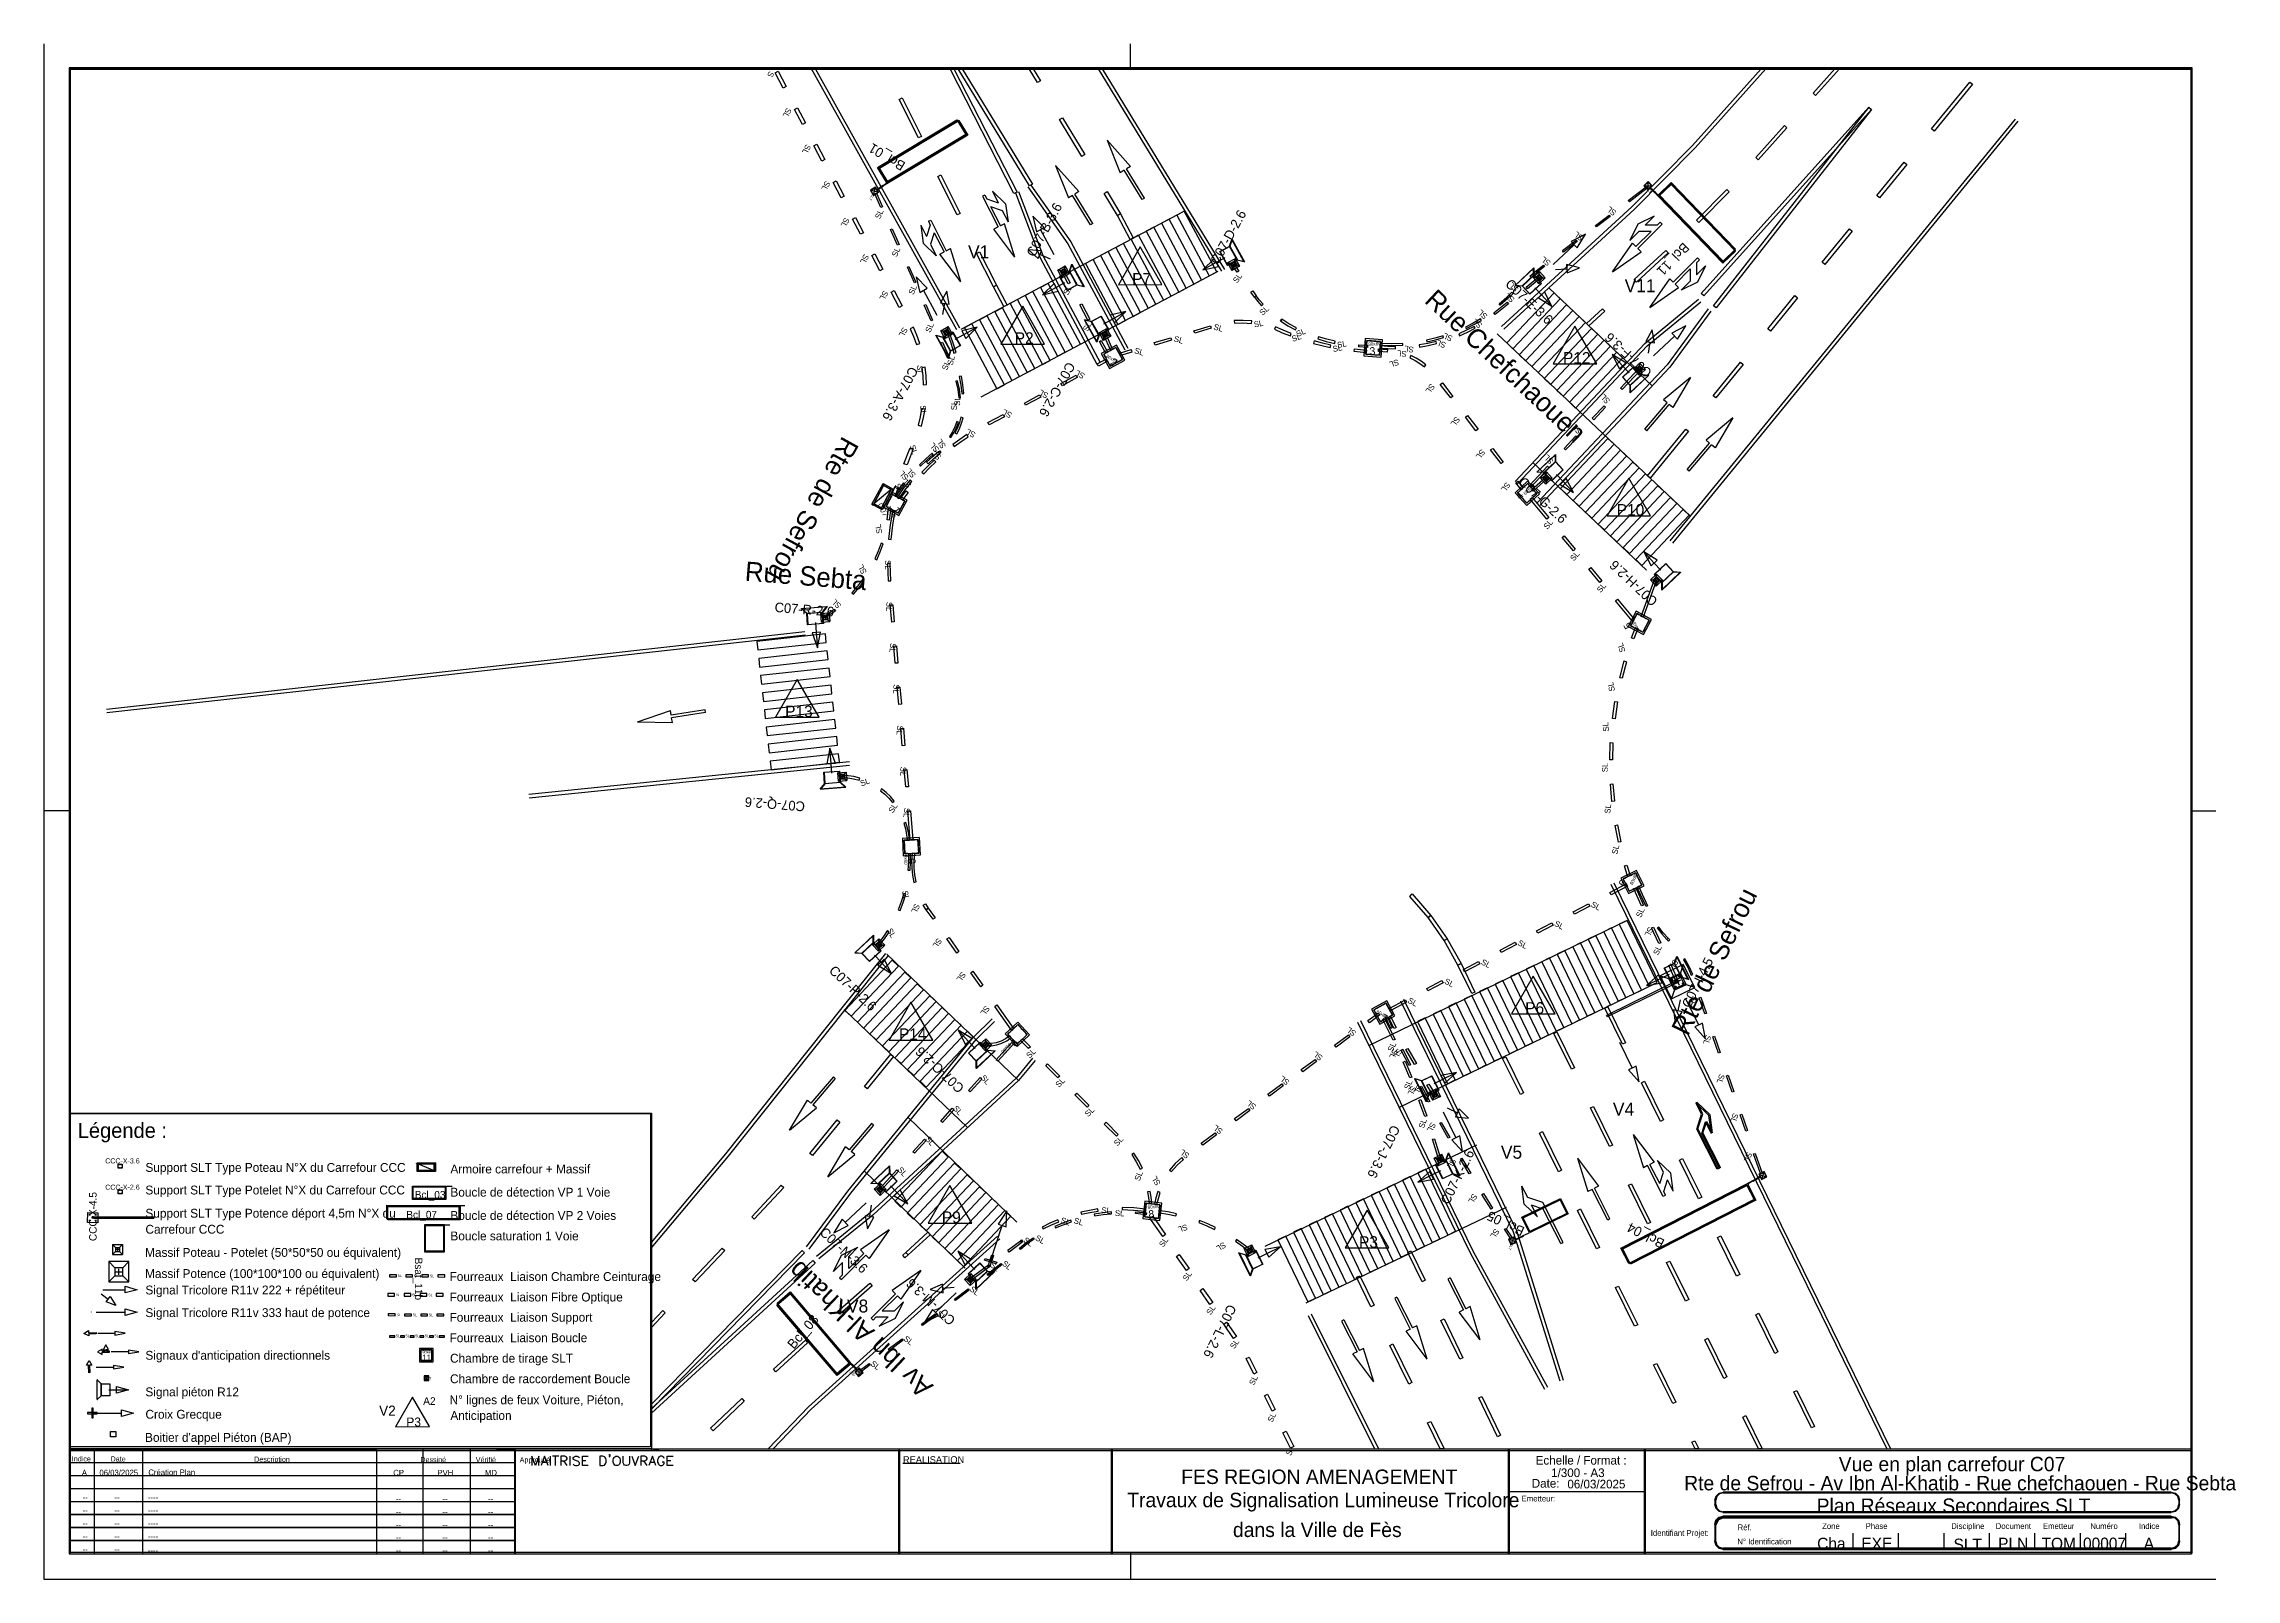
# Model space of a CAD drawing. Header units: millimetres. Extents: x 0 to 424, y 0 to 297.
import ezdxf

# ---------------------------------------------------------------- set-up
doc = ezdxf.new("R2010")
doc.units = ezdxf.units.MM
for name, color, linetype, true_color in [('BORD_CHAUSSEE_SIGNAUX', 7, 'Continuous', 0xff0000), ('BOUCLE_SATURATION', 7, 'Continuous', 0xb8b800), ('FLECHES_CIRCULATION', 7, 'Continuous', 0x0080ff), ('FOURREAU_BOUCLE', 7, 'Continuous', 0xff8000), ('FOURREAU_CEINTURAGE', 7, 'Continuous', 0xb8008a), ('FOURREAU_FIBRE_MULTI', 7, 'Continuous', 0x0000ff), ('FOURREAU_SUPPORT', 7, 'Continuous', 0x009400), ('SUPPORT_POTENCE', 7, 'Continuous', 0x38de00), ('SUPPORTS_MASSIFS', 7, 'Continuous', 0x999999), ('TEXTE_TRAITS', 7, 'Continuous', 0x000000)]:
    doc.layers.add(name, color=color, linetype=linetype, true_color=true_color)

msp = doc.modelspace()

# ---------------------------------------------------------------- linework, layer by layer
at = {"layer": 'BORD_CHAUSSEE_SIGNAUX'}
for p, q in [((176.57, 241.69), (148.45, 292.17)), ((177.16, 242.01), (149.21, 292.17)), ((203.9, 292.18), (227.72, 253)), ((204.68, 292.18), (228.29, 253.34)), ((318.84, 277.32), (332.09, 292.19)), ((319.32, 276.86), (332.98, 292.19)), ((381.21, 282.44), (314.47, 200.84)), ((381.73, 282.01), (314.98, 200.41)), ((307.06, 265.45), (318.84, 277.32)), ((307.53, 264.97), (319.32, 276.86)), ((161.34, 268.31), (159.93, 268.66)), ((160.46, 267.78), (160.8, 269.19)), ((192.73, 255.56), (187.94, 268.11)), ((193.34, 255.84), (188.55, 268.39)), ((190.31, 269.32), (198.05, 258.32)), ((190.89, 269.67), (198.62, 258.67)), ((309.5, 269.56), (310.95, 269.54)), ((310.22, 268.82), (310.23, 270.27)), ((177.4, 241.78), (220.26, 264.49)), ((281.9, 242.3), (307.06, 265.45)), ((282.33, 241.79), (307.53, 264.97)), ((198.62, 258.67), (209.62, 238.1)), ((203.72, 234.98), (192.73, 255.56)), ((204.31, 235.29), (193.34, 255.84)), ((198.05, 258.32), (209.03, 237.78)), ((181.26, 228.74), (227.12, 253.03)), ((291.03, 249.79), (311.04, 230.85)), ((309.61, 239.05), (319.97, 247.6)), ((310.06, 238.56), (320.43, 247.11)), ((321.87, 245.74), (313.93, 234.89)), ((322.38, 245.31), (314.44, 234.46)), ((281.06, 240.87), (318.41, 205.64)), ((284.51, 212.36), (309.61, 239.05)), ((284.99, 211.91), (310.06, 238.56)), ((313.93, 234.89), (288.87, 208.25)), ((314.44, 234.46), (289.36, 207.79)), ((287.93, 216.01), (309.95, 195.16)), ((162.39, 211.56), (160.51, 208.03)), ((163.86, 210.77), (160.51, 208.03)), ((160.51, 208.03), (161.98, 207.24)), ((161.98, 207.24), (163.86, 210.77)), ((289.36, 207.79), (289.36, 207.79)), ((12.1, 168.29), (147.18, 183.31)), ((12.17, 167.62), (147.26, 182.65)), ((155.8, 158.09), (93.82, 151.76)), ((155.81, 157.42), (93.88, 151.1)), ((303, 134.43), (356.39, 25.2)), ((303.61, 134.71), (357.14, 25.2)), ((256.21, 103.26), (306.13, 127.4)), ((154.37, 110.49), (162.81, 121.03)), ((154.89, 110.07), (163.33, 120.62)), ((188.51, 96.48), (163.02, 120.91)), ((262.06, 91.27), (312.02, 115.44)), ((131.88, 82.27), (154.37, 110.49)), ((284.23, 67.12), (262.42, 111.81)), ((284.85, 67.37), (263.02, 112.11)), ((132.39, 81.84), (154.89, 110.07)), ((178.64, 87.37), (154.8, 110.17)), ((179.81, 104.85), (183.41, 108.37)), ((180.3, 104.4), (183.85, 107.88)), ((254.02, 107.75), (275.8, 63.1)), ((254.62, 108.04), (276.39, 63.41)), ((155.5, 75.05), (179.81, 104.85)), ((156.03, 74.64), (180.3, 104.4)), ((191.2, 100.76), (188.02, 96.94)), ((191.72, 100.34), (188.51, 96.48)), ((188.02, 96.94), (159.86, 70.93)), ((188.51, 96.48), (160.3, 70.42)), ((188.15, 69.05), (167.12, 89.3)), ((117.5, 65.12), (131.88, 82.27)), ((117.5, 64.08), (132.39, 81.84)), ((236.18, 64.44), (277.11, 83.99)), ((72.4, 79.06), (72.4, 80.35)), ((72.4, 80.35), (75.51, 79.06)), ((75.51, 80.35), (72.4, 80.35)), ((75.51, 79.06), (72.4, 79.06)), ((178.17, 60.15), (158.67, 78.93)), ((331.71, 78.3), (333.08, 77.85)), ((332.62, 78.76), (332.17, 77.39)), ((147.47, 64.27), (155.5, 75.05)), ((147.97, 63.84), (156.03, 74.64)), ((159.86, 70.93), (149.41, 62.45)), ((160.3, 70.42), (149.87, 61.96)), ((244.14, 53.46), (282.86, 71.96)), ((147.9, 33.35), (184.44, 66.32)), ((148.36, 32.87), (184.88, 65.82)), ((284.68, 65.19), (283.36, 65.76)), ((283.73, 64.81), (284.31, 66.14)), ((293.23, 38.29), (284.23, 67.12)), ((293.88, 38.44), (284.85, 67.37)), ((275.8, 63.1), (290.22, 36.76)), ((276.39, 63.41), (290.76, 37.15)), ((244.5, 51.03), (257.32, 25.2)), ((245.11, 51.3), (258.07, 25.2)), ((73.6, 39.3), (74.39, 38.5)), ((73.6, 38.5), (74.39, 39.29)), ((158.33, 39.98), (156.89, 40.09)), ((157.66, 40.76), (157.55, 39.32)), ((140.08, 25.2), (147.9, 33.35)), ((141.01, 25.2), (148.36, 32.87)), ((91.12, 25.04), (87.55, 25.04))]:
    msp.add_line(p, q, dxfattribs=at)
for points in [[(160.43, 267.69), (161.42, 268.29), (160.83, 269.27), (159.84, 268.67)], [(161.34, 268.31), (160.46, 267.78), (159.93, 268.66), (160.8, 269.19)], [(309.41, 269.56), (310.22, 268.73), (311.04, 269.54), (310.23, 270.37)], [(310.22, 268.82), (309.5, 269.56), (310.23, 270.27), (310.95, 269.54)], [(162.39, 211.56), (160.51, 208.03), (161.98, 207.24), (163.86, 210.77)], [(160.29, 207.73), (160.34, 207.73), (160.34, 207.68), (160.29, 207.68)], [(72.08, 80.43), (72.13, 80.43), (72.13, 80.37), (72.08, 80.37)], [(75.51, 80.35), (72.4, 80.35), (72.4, 79.06), (75.51, 79.06)], [(332.65, 78.85), (331.62, 78.32), (332.15, 77.3), (333.17, 77.83)], [(331.71, 78.3), (332.62, 78.76), (333.08, 77.85), (332.17, 77.39)], [(283.69, 64.72), (284.77, 65.15), (284.34, 66.22), (283.27, 65.79)], [(284.68, 65.19), (283.73, 64.81), (283.36, 65.76), (284.31, 66.14)], [(73.55, 39.35), (73.55, 38.45), (74.44, 38.45), (74.44, 39.35)], [(73.6, 38.5), (73.6, 39.3), (74.39, 39.29), (74.39, 38.5)], [(158.42, 39.97), (157.67, 40.85), (156.8, 40.1), (157.55, 39.22)], [(157.66, 40.76), (158.33, 39.98), (157.55, 39.32), (156.89, 40.09)]]:
    msp.add_lwpolyline(points, close=True, dxfattribs=at)
at = {"layer": 'BOUCLE_SATURATION'}
for p, q in [((162.06, 269.46), (162.91, 269.97)), ((163.34, 270.11), (162.11, 269.37)), ((162.91, 269.97), (162.96, 270.21)), ((312.28, 267.47), (311.28, 268.5)), ((311.36, 268.57), (312.05, 267.86)), ((312.05, 267.86), (312.29, 267.86)), ((329.19, 76.43), (330.47, 77.09)), ((329.63, 76.54), (329.57, 76.31)), ((330.52, 76.99), (329.63, 76.54)), ((77.84, 76.05), (78.96, 76.05)), ((80.27, 72.29), (81.38, 72.29)), ((80.61, 72.21), (80.48, 72.08)), ((81.38, 72.21), (80.61, 72.21)), ((77.5, 68.53), (78.53, 68.52)), ((287.2, 66.96), (285.91, 66.33)), ((156.16, 41.54), (155.92, 41.55)), ((155.95, 41.94), (156.89, 40.86)), ((156.81, 40.79), (156.16, 41.54))]:
    msp.add_line(p, q, dxfattribs=at)
for points in [[(178.3, 279.43), (162.96, 270.21), (161.23, 273.06), (176.57, 282.28)], [(178.48, 279.39), (163.14, 270.17), (161.42, 273.02), (176.76, 282.24)], [(178.68, 279.33), (163.34, 270.11), (161.62, 272.97), (176.96, 282.19)], [(324.72, 254.6), (312.28, 267.47), (314.67, 269.79), (327.11, 256.92)], [(324.73, 254.99), (312.29, 267.86), (314.68, 270.18), (327.12, 257.31)], [(324.73, 254.81), (312.29, 267.68), (314.69, 270), (327.13, 257.13)], [(304.96, 64.01), (329.19, 76.43), (330.72, 73.47), (306.48, 61.05)], [(305.15, 63.94), (329.39, 76.36), (330.91, 73.39), (306.67, 60.98)], [(66.34, 72.32), (80.27, 72.29), (80.27, 69.7), (66.34, 69.72)], [(66.45, 72.2), (80.38, 72.18), (80.38, 69.58), (66.45, 69.6)], [(66.55, 72.1), (80.48, 72.08), (80.48, 69.48), (66.55, 69.5)], [(71.29, 76.04), (77.77, 76.04), (77.77, 73.45), (71.29, 73.45)], [(71.36, 75.97), (77.69, 75.97), (77.69, 73.53), (71.36, 73.53)], [(71.44, 75.89), (77.62, 75.89), (77.62, 73.61), (71.44, 73.61)], [(294.78, 70.64), (287.28, 67.01), (285.82, 70.01), (293.32, 73.64)], [(294.64, 70.69), (287.32, 67.14), (285.96, 69.96), (293.28, 73.51)], [(294.51, 70.74), (287.37, 67.28), (286.09, 69.92), (293.23, 73.38)], [(305.33, 63.89), (329.57, 76.31), (331.09, 73.34), (306.85, 60.93)], [(77.48, 68.53), (73.59, 68.53), (73.59, 63.34), (77.48, 63.34)], [(77.4, 68.45), (73.66, 68.45), (73.66, 63.41), (77.4, 63.41)], [(77.32, 68.37), (73.74, 68.37), (73.74, 63.49), (77.32, 63.49)], [(144.32, 55.18), (155.92, 41.55), (153.39, 39.39), (141.78, 53.02)], [(144.33, 55.37), (155.93, 41.74), (153.39, 39.57), (141.79, 53.2)], [(144.35, 55.57), (155.95, 41.94), (153.42, 39.78), (141.82, 53.41)]]:
    msp.add_lwpolyline(points, close=True, dxfattribs=at)
at = {"layer": 'FLECHES_CIRCULATION'}
for p, q in [((205.66, 278.36), (210.13, 273.29)), ((205.66, 278.36), (208.14, 272.07)), ((195.66, 273.49), (200.14, 268.42)), ((195.66, 273.49), (198.15, 267.2)), ((208.93, 272.55), (208.14, 272.07)), ((212.41, 266.86), (208.93, 272.55)), ((210.13, 273.29), (209.35, 272.81)), ((212.84, 267.12), (209.35, 272.81)), ((181.95, 267.74), (181.51, 267.51)), ((181.51, 267.51), (184.53, 261.57)), ((181.95, 267.74), (182.33, 266.99)), ((183.44, 268.49), (185.99, 266.05)), ((183.44, 268.49), (184.57, 266.27)), ((198.93, 267.68), (198.15, 267.2)), ((202.41, 261.99), (198.93, 267.68)), ((200.14, 268.42), (199.36, 267.94)), ((202.84, 262.25), (199.36, 267.94)), ((212.84, 267.12), (212.41, 266.86)), ((171.05, 262.69), (171.5, 262.92)), ((171.5, 262.92), (174.52, 256.98)), ((182.33, 266.99), (184.57, 266.27)), ((183.09, 265.51), (185.33, 264.78)), ((183.09, 265.51), (184.98, 261.8)), ((185.33, 264.78), (186.46, 262.55)), ((185.99, 266.05), (186.46, 262.55)), ((311.42, 263.67), (308.24, 262.13)), ((311.42, 263.67), (309.65, 261.9)), ((169.57, 261.94), (170.04, 258.44)), ((169.57, 261.94), (170.7, 259.71)), ((171.43, 261.95), (170.7, 259.71)), ((171.05, 262.69), (171.43, 261.95)), ((172.19, 260.47), (171.46, 258.23)), ((172.19, 260.47), (174.08, 256.75)), ((184.53, 261.57), (183.72, 261.15)), ((187.78, 255.74), (183.72, 261.15)), ((185.8, 262.21), (184.98, 261.8)), ((187.78, 255.74), (185.8, 262.21)), ((202.84, 262.25), (202.41, 261.99)), ((308.24, 262.13), (306.71, 258.95)), ((308.47, 260.72), (306.71, 258.95)), ((310.83, 260.72), (307.89, 257.77)), ((312.95, 262.13), (308.24, 257.42)), ((310.83, 260.72), (308.47, 260.72)), ((312.01, 261.9), (309.65, 261.9)), ((312.6, 262.49), (312.01, 261.9)), ((312.6, 262.49), (312.95, 262.13)), ((170.04, 258.44), (172.59, 256)), ((171.46, 258.23), (172.59, 256)), ((173.26, 256.34), (174.08, 256.75)), ((177.33, 250.93), (173.26, 256.34)), ((174.52, 256.98), (175.34, 257.4)), ((177.33, 250.93), (175.34, 257.4)), ((303.35, 252.88), (307.24, 258.42)), ((303.35, 252.88), (308.89, 256.77)), ((307.24, 258.42), (307.89, 257.77)), ((308.24, 257.42), (308.89, 256.77)), ((319.81, 255.6), (315.1, 250.88)), ((320.16, 255.24), (319.57, 254.65)), ((319.57, 254.65), (319.57, 252.3)), ((320.16, 255.24), (319.81, 255.6)), ((310.56, 245.99), (314.45, 251.53)), ((315.1, 250.88), (314.45, 251.53)), ((318.4, 253.47), (315.45, 250.53)), ((316.1, 249.88), (315.45, 250.53)), ((318.4, 251.12), (316.63, 249.35)), ((319.81, 250.88), (316.63, 249.35)), ((318.4, 253.47), (318.4, 251.12)), ((321.34, 254.06), (319.57, 252.3)), ((321.34, 254.06), (319.81, 250.88)), ((310.56, 245.99), (316.1, 249.88)), ((318.45, 232.45), (313.23, 228.13)), ((318.45, 232.45), (315, 226.62)), ((309.6, 222.47), (313.93, 227.54)), ((309.98, 222.14), (314.31, 227.21)), ((313.93, 227.54), (313.23, 228.13)), ((315, 226.62), (314.31, 227.21)), ((309.98, 222.14), (309.6, 222.47)), ((326.65, 224.65), (321.44, 220.34)), ((326.65, 224.65), (323.21, 218.82)), ((317.8, 214.67), (322.13, 219.74)), ((318.18, 214.35), (322.51, 219.42)), ((322.13, 219.74), (321.44, 220.34)), ((323.21, 218.82), (322.51, 219.42)), ((318.18, 214.35), (317.8, 214.67)), ((114.78, 165.82), (121.18, 168.01)), ((114.78, 165.82), (121.54, 165.71)), ((121.32, 167.11), (121.18, 168.01)), ((127.91, 168.15), (121.32, 167.11)), ((127.98, 167.65), (121.4, 166.61)), ((121.54, 165.71), (121.4, 166.61)), ((127.98, 167.65), (127.91, 168.15)), ((152.68, 97.15), (148.35, 92.08)), ((153.06, 96.83), (148.73, 91.76)), ((153.06, 96.83), (152.68, 97.15)), ((144.21, 86.85), (147.65, 92.68)), ((144.21, 86.85), (149.43, 91.16)), ((148.35, 92.08), (147.65, 92.68)), ((149.43, 91.16), (148.73, 91.76)), ((322, 89.72), (319.45, 92.16)), ((320.58, 89.93), (319.45, 92.16)), ((319.64, 87.02), (320.58, 89.93)), ((322.24, 89.82), (319.69, 92.26)), ((320.82, 90.03), (319.69, 92.26)), ((319.87, 87.12), (320.82, 90.03)), ((322.48, 86.22), (322, 89.72)), ((322.71, 86.32), (322.24, 89.82)), ((160.06, 88.13), (155.74, 83.06)), ((160.45, 87.8), (156.12, 82.73)), ((160.45, 87.8), (160.06, 88.13)), ((307.35, 86.05), (309.33, 79.58)), ((307.35, 86.05), (311.41, 80.64)), ((323.57, 79.29), (319.64, 87.02)), ((323.81, 79.4), (319.87, 87.12)), ((320.61, 86.2), (321.34, 88.44)), ((324.02, 79.52), (320.61, 86.2)), ((320.85, 86.31), (321.58, 88.55)), ((324.25, 79.62), (320.85, 86.31)), ((322.48, 86.22), (321.34, 88.44)), ((322.71, 86.32), (321.58, 88.55)), ((151.6, 77.83), (155.04, 83.65)), ((151.6, 77.83), (156.81, 82.14)), ((155.74, 83.06), (155.04, 83.65)), ((156.81, 82.14), (156.12, 82.73)), ((296.59, 81.45), (300.65, 76.04)), ((296.59, 81.45), (298.58, 74.98)), ((311.41, 80.64), (310.6, 80.22)), ((313.22, 78.75), (312.08, 80.98)), ((314.63, 78.54), (312.08, 80.98)), ((310.15, 79.99), (309.33, 79.58)), ((313.18, 74.05), (310.15, 79.99)), ((312.49, 76.51), (310.6, 80.22)), ((312.49, 76.51), (313.22, 78.75)), ((313.25, 75.02), (313.97, 77.27)), ((315.11, 75.04), (313.97, 77.27)), ((315.11, 75.04), (314.63, 78.54)), ((324.02, 79.52), (323.57, 79.29)), ((324.25, 79.62), (323.81, 79.4)), ((286.3, 72.54), (285.82, 76.04)), ((286.96, 73.82), (285.82, 76.04)), ((288.85, 70.1), (286.3, 72.54)), ((289.87, 72.87), (286.96, 73.82)), ((288.85, 70.1), (287.71, 72.33)), ((289.96, 71.6), (287.71, 72.33)), ((293.81, 65.15), (289.87, 72.87)), ((299.39, 75.39), (298.58, 74.98)), ((302.42, 69.45), (299.39, 75.39)), ((300.65, 76.04), (299.84, 75.62)), ((302.86, 69.68), (299.84, 75.62)), ((313.62, 74.28), (313.18, 74.05)), ((313.62, 74.28), (313.25, 75.02)), ((293.36, 64.92), (289.96, 71.6)), ((302.86, 69.68), (302.42, 69.45)), ((154.23, 62.67), (157.42, 64.21)), ((155.65, 62.44), (157.42, 64.21)), ((163.49, 67.56), (157.95, 63.68)), ((157.95, 63.68), (158.59, 63.03)), ((163.49, 67.56), (159.6, 62.03)), ((293.36, 64.92), (293.81, 65.15)), ((152.7, 59.49), (154.23, 62.67)), ((152.7, 59.49), (154.47, 61.26)), ((154.23, 57.96), (158.95, 62.67)), ((154.47, 58.9), (154.47, 61.26)), ((155.65, 60.08), (158.59, 63.03)), ((155.65, 60.08), (155.65, 62.44)), ((158.95, 62.67), (159.6, 62.03)), ((169.6, 59.73), (164.06, 55.84)), ((169.6, 59.73), (165.71, 54.19)), ((153.88, 58.31), (154.47, 58.9)), ((153.88, 58.31), (154.23, 57.96)), ((160, 50.48), (164.71, 55.2)), ((164.71, 55.2), (164.06, 55.84)), ((271.96, 58.26), (271.51, 58.03)), ((271.51, 58.03), (274.54, 52.09)), ((271.96, 58.26), (274.98, 52.32)), ((162.12, 51.9), (165.07, 54.84)), ((162.12, 51.9), (164.48, 51.9)), ((164.48, 51.9), (166.24, 53.66)), ((164.71, 50.48), (166.24, 53.66)), ((165.71, 54.19), (165.07, 54.84)), ((261.67, 54.54), (261.23, 54.31)), ((261.23, 54.31), (264.25, 48.37)), ((261.67, 54.54), (264.7, 48.6)), ((274.54, 52.09), (273.72, 51.68)), ((277.79, 46.27), (273.72, 51.68)), ((275.8, 52.74), (274.98, 52.32)), ((277.79, 46.27), (275.8, 52.74)), ((160.35, 50.13), (160, 50.48)), ((160.35, 50.13), (160.94, 50.72)), ((160.94, 50.72), (163.3, 50.72)), ((161.53, 48.95), (163.3, 50.72)), ((161.53, 48.95), (164.71, 50.48)), ((251.39, 50.16), (250.94, 49.94)), ((250.94, 49.94), (253.97, 44)), ((251.39, 50.16), (254.41, 44.22)), ((264.25, 48.37), (263.44, 47.96)), ((267.5, 42.55), (263.44, 47.96)), ((265.52, 49.02), (264.7, 48.6)), ((267.5, 42.55), (265.52, 49.02)), ((253.97, 44), (253.15, 43.58)), ((257.22, 38.17), (253.15, 43.58)), ((255.23, 44.64), (254.41, 44.22)), ((257.22, 38.17), (255.23, 44.64))]:
    msp.add_line(p, q, dxfattribs=at)
for points in [[(188.2, 268.32), (187.61, 268.02), (175.26, 292.17), (176, 292.17)], [(191.17, 269.84), (190.6, 269.5), (176.8, 292.17), (177.58, 292.17)], [(192.71, 289.85), (192.14, 289.51), (190.54, 292.17), (191.32, 292.17)], [(347.27, 292.19), (342.63, 286.98), (342.13, 287.43), (346.38, 292.19)], [(372.96, 289.19), (365.54, 280.12), (365.02, 280.54), (372.44, 289.61)], [(169.75, 279.09), (169.15, 278.79), (165.41, 286.24), (166.01, 286.54)], [(353.41, 284.27), (321.01, 248.26), (320.52, 248.71), (352.91, 284.72)], [(353.42, 284.29), (323.4, 245.94), (322.87, 246.35), (352.9, 284.7)], [(201.3, 275.57), (200.73, 275.22), (196.44, 282.37), (197.01, 282.71)], [(337.08, 280.76), (331.54, 274.54), (331.04, 274.98), (336.59, 281.21)], [(177.23, 264.2), (176.64, 263.9), (172.89, 271.34), (173.49, 271.64)], [(360.26, 273.67), (354.99, 267.22), (354.47, 267.64), (359.75, 274.09)], [(208.19, 264.11), (207.62, 263.77), (205.02, 268.08), (205.6, 268.43)], [(325.92, 268.37), (320.05, 262.45), (319.58, 262.92), (325.45, 268.84)], [(210.68, 259.45), (210.09, 259.14), (207.61, 263.78), (208.2, 264.1)], [(222.4, 250.54), (223.87, 251.32), (217.6, 263.09), (216.13, 262.31)], [(225.34, 252.1), (226.82, 252.88), (220.55, 264.65), (219.08, 263.87)], [(216.51, 247.41), (217.98, 248.19), (211.72, 259.96), (210.25, 259.18)], [(219.46, 248.97), (220.93, 249.76), (214.66, 261.53), (213.19, 260.74)], [(349.71, 260.77), (344.43, 254.32), (343.92, 254.74), (349.19, 261.19)], [(184.21, 250.3), (183.62, 250), (180.38, 256.45), (180.97, 256.75)], [(207.69, 242.71), (209.16, 243.49), (202.89, 255.26), (201.42, 254.48)], [(210.63, 244.27), (212.1, 245.06), (205.83, 256.83), (204.36, 256.04)], [(213.57, 245.84), (215.04, 246.62), (208.78, 258.39), (207.3, 257.61)], [(314.14, 256.56), (308.01, 250.92), (307.55, 251.41), (313.69, 257.05)], [(186.26, 246.47), (185.67, 246.16), (183.62, 249.99), (184.21, 250.31)], [(198.99, 238.11), (200.47, 238.89), (194.2, 250.66), (192.73, 249.88)], [(190.16, 233.41), (191.63, 234.2), (185.37, 245.96), (183.9, 245.18)], [(193.11, 234.98), (194.58, 235.76), (188.31, 247.53), (186.84, 246.75)], [(196.05, 236.55), (197.52, 237.33), (191.25, 249.1), (189.78, 248.31)], [(282.89, 239.13), (284.1, 237.98), (293.25, 247.68), (292.04, 248.82)], [(285.31, 236.84), (286.52, 235.69), (295.67, 245.39), (294.46, 246.53)], [(339.16, 247.87), (333.88, 241.42), (333.37, 241.84), (338.64, 248.29)], [(184.28, 230.28), (185.75, 231.06), (179.48, 242.83), (178.01, 242.05)], [(187.22, 231.85), (188.69, 232.63), (182.43, 244.4), (180.95, 243.61)], [(287.73, 234.55), (288.95, 233.41), (298.1, 243.1), (296.89, 244.25)], [(290.16, 232.26), (291.37, 231.12), (300.52, 240.81), (299.31, 241.96)], [(301.87, 245.27), (298.78, 242.43), (298.33, 242.92), (301.42, 245.76)], [(292.58, 229.97), (293.79, 228.83), (302.95, 238.53), (301.73, 239.67)], [(295.01, 227.69), (296.22, 226.54), (305.37, 236.24), (304.16, 237.38)], [(328.61, 234.97), (323.33, 228.52), (322.81, 228.94), (328.09, 235.39)], [(293.3, 210.98), (294.51, 209.83), (303.66, 219.53), (302.45, 220.67)], [(318.05, 222.07), (310.64, 213), (310.12, 213.42), (317.54, 222.49)], [(295.72, 208.69), (296.93, 207.55), (306.08, 217.24), (304.87, 218.39)], [(298.14, 206.4), (299.36, 205.26), (308.51, 214.95), (307.3, 216.1)], [(300.57, 204.11), (301.78, 202.97), (310.93, 212.67), (309.72, 213.81)], [(302.99, 201.83), (304.2, 200.68), (313.36, 210.38), (312.14, 211.52)], [(305.41, 199.54), (306.63, 198.39), (315.78, 208.09), (314.57, 209.23)], [(307.84, 197.25), (309.05, 196.11), (318.2, 205.8), (316.99, 206.95)], [(137.87, 181.41), (138.05, 179.75), (151.31, 181.21), (151.13, 182.87)], [(138.24, 178.1), (138.42, 176.44), (151.67, 177.9), (151.49, 179.56)], [(138.61, 174.78), (138.79, 173.13), (152.05, 174.59), (151.86, 176.24)], [(138.98, 171.47), (139.16, 169.81), (152.41, 171.27), (152.23, 172.93)], [(139.34, 168.16), (139.52, 166.5), (152.78, 167.96), (152.6, 169.62)], [(139.71, 164.84), (139.89, 163.19), (153.14, 164.65), (152.96, 166.3)], [(140.07, 161.53), (140.25, 159.87), (153.51, 161.33), (153.33, 162.99)], [(140.44, 158.22), (140.62, 156.56), (153.87, 158.02), (153.69, 159.68)], [(268.23, 128.4), (267.71, 127.99), (264.13, 132.08), (264.61, 132.55)], [(271.4, 123.89), (270.83, 123.54), (267.71, 127.99), (268.23, 128.4)], [(310.47, 114.69), (311.97, 115.42), (306.17, 127.42), (304.67, 126.7)], [(274.07, 119.07), (273.47, 118.78), (270.83, 123.54), (271.4, 123.89)], [(301.46, 110.35), (302.96, 111.07), (297.16, 123.08), (295.66, 122.35)], [(304.46, 111.8), (305.96, 112.52), (300.16, 124.53), (298.66, 123.8)], [(307.46, 113.25), (308.96, 113.97), (303.16, 125.98), (301.66, 125.25)], [(154.9, 110.03), (156.11, 108.89), (165.26, 118.58), (164.05, 119.73)], [(276.75, 113.57), (276.15, 113.27), (273.47, 118.78), (274.07, 119.07)], [(292.46, 106), (293.96, 106.72), (288.16, 118.73), (286.66, 118)], [(295.46, 107.45), (296.96, 108.17), (291.16, 120.18), (289.66, 119.45)], [(298.46, 108.9), (299.96, 109.62), (294.16, 121.63), (292.66, 120.9)], [(157.32, 107.75), (158.54, 106.61), (167.69, 116.3), (166.48, 117.44)], [(159.75, 105.46), (160.96, 104.32), (170.12, 114.01), (168.9, 115.16)], [(286.45, 103.09), (287.96, 103.82), (282.15, 115.83), (280.65, 115.1)], [(289.46, 104.55), (290.96, 105.27), (285.16, 117.28), (283.65, 116.55)], [(162.17, 103.17), (163.38, 102.03), (172.54, 111.72), (171.33, 112.87)], [(164.59, 100.88), (165.81, 99.74), (174.96, 109.43), (173.75, 110.58)], [(277.45, 98.74), (278.95, 99.47), (273.15, 111.47), (271.65, 110.75)], [(280.45, 100.19), (281.95, 100.92), (276.15, 112.92), (274.65, 112.2)], [(283.45, 101.64), (284.95, 102.37), (279.15, 114.37), (277.65, 113.65)], [(305.87, 103.78), (305.27, 103.49), (301.85, 110.43), (302.45, 110.73)], [(167.02, 98.6), (168.23, 97.45), (177.38, 107.14), (176.17, 108.29)], [(169.44, 96.31), (170.65, 95.16), (179.81, 104.85), (178.6, 106)], [(271.45, 95.84), (272.95, 96.57), (267.15, 108.57), (265.65, 107.85)], [(274.45, 97.29), (275.95, 98.02), (270.15, 110.02), (268.65, 109.3)], [(296, 98.92), (295.4, 98.63), (291.98, 105.57), (292.58, 105.87)], [(164.29, 101.12), (159.19, 94.86), (158.67, 95.29), (163.78, 101.54)], [(286.13, 94.06), (285.53, 93.77), (282.11, 100.71), (282.71, 101.01)], [(313.23, 88.83), (312.63, 88.54), (308.95, 96.01), (309.55, 96.31)], [(303.36, 83.97), (302.77, 83.68), (299.08, 91.15), (299.68, 91.45)], [(153.92, 88.41), (148.66, 81.95), (148.14, 82.37), (153.41, 88.83)], [(293.5, 79.11), (292.9, 78.82), (289.22, 86.29), (289.81, 86.59)], [(164.54, 73.09), (165.75, 71.94), (174.9, 81.64), (173.69, 82.78)], [(320.6, 73.88), (320, 73.59), (316.32, 81.06), (316.91, 81.36)], [(166.97, 70.81), (168.18, 69.66), (177.33, 79.35), (176.12, 80.5)], [(169.39, 68.52), (170.6, 67.37), (179.76, 77.07), (178.55, 78.21)], [(265.46, 63.7), (266.97, 64.41), (261.21, 76.44), (259.71, 75.72)], [(268.47, 65.13), (269.97, 65.85), (264.22, 77.88), (262.72, 77.16)], [(271.48, 66.57), (272.98, 67.29), (267.23, 79.32), (265.72, 78.6)], [(310.73, 69.02), (310.13, 68.73), (306.45, 76.2), (307.05, 76.5)], [(143.08, 75.74), (137.38, 69.66), (136.89, 70.11), (142.59, 76.19)], [(171.81, 66.23), (173.02, 65.08), (182.18, 74.78), (180.97, 75.92)], [(174.24, 63.94), (175.45, 62.8), (184.6, 72.49), (183.39, 73.63)], [(256.44, 59.38), (257.94, 60.1), (252.19, 72.13), (250.69, 71.41)], [(259.45, 60.82), (260.95, 61.54), (255.2, 73.57), (253.7, 72.85)], [(262.45, 62.26), (263.96, 62.98), (258.21, 75.01), (256.7, 74.29)], [(176.66, 61.65), (177.87, 60.51), (187.03, 70.2), (185.82, 71.34)], [(250.43, 56.51), (251.93, 57.22), (246.18, 69.25), (244.67, 68.53)], [(253.43, 57.94), (254.94, 58.66), (249.18, 70.69), (247.68, 69.97)], [(300.86, 64.16), (300.26, 63.87), (296.58, 71.34), (297.18, 71.64)], [(147.1, 63.14), (117.5, 32.91), (117.5, 33.86), (146.62, 63.61)], [(131.66, 63.59), (125.93, 57.54), (125.44, 58), (131.17, 64.05)], [(171.4, 66.64), (167.14, 62.72), (166.69, 63.21), (170.95, 67.13)], [(244.41, 53.63), (245.92, 54.35), (240.16, 66.38), (238.66, 65.66)], [(247.42, 55.07), (248.92, 55.79), (243.17, 67.82), (241.67, 67.1)], [(327.96, 58.93), (327.36, 58.63), (323.68, 66.11), (324.28, 66.4)], [(149.17, 61.14), (117.5, 32.12), (117.5, 33.03), (148.71, 61.63)], [(167.13, 62.71), (166.52, 62.19), (166.09, 62.7), (166.7, 63.22)], [(267.13, 57.82), (266.53, 57.53), (263.76, 63.21), (264.36, 63.5)], [(318.09, 54.07), (317.49, 53.77), (313.81, 61.25), (314.41, 61.54)], [(160.19, 56.77), (153.92, 51.28), (153.48, 51.78), (159.76, 57.27)], [(257.24, 53), (256.64, 52.71), (253.87, 58.4), (254.47, 58.69)], [(308.22, 49.21), (307.63, 48.91), (303.94, 56.39), (304.54, 56.68)], [(120.18, 51.51), (117.5, 48.71), (117.5, 49.68), (119.69, 51.97)], [(335.32, 43.98), (334.73, 43.68), (331.04, 51.16), (331.64, 51.45)], [(274.43, 42.83), (273.83, 42.54), (270.18, 50.03), (270.78, 50.33)], [(147.71, 45.73), (141.55, 40.12), (141.1, 40.61), (147.26, 46.23)], [(264.54, 38.02), (263.94, 37.73), (260.29, 45.22), (260.89, 45.51)], [(325.46, 39.12), (324.86, 38.82), (321.18, 46.3), (321.77, 46.59)], [(315.59, 34.26), (314.99, 33.96), (311.31, 41.44), (311.91, 41.73)], [(135.46, 34.45), (129.42, 28.71), (128.95, 29.19), (135, 34.93)], [(281.72, 27.85), (281.12, 27.56), (277.48, 35.05), (278.08, 35.34)], [(342.43, 29.56), (341.83, 29.26), (338.41, 36.21), (339.01, 36.5)], [(270.78, 25.2), (270.04, 25.2), (267.59, 30.23), (268.19, 30.53)], [(332.31, 25.2), (331.57, 25.2), (328.54, 31.35), (329.14, 31.64)], [(320.05, 25.2), (319.31, 25.2), (318.67, 26.49), (319.27, 26.78)]]:
    msp.add_lwpolyline(points, close=True, dxfattribs=at)
at = {"layer": 'FOURREAU_BOUCLE'}
for p, q in [((276.39, 242.97), (274.92, 242.22)), ((274.92, 242.22), (275.06, 241.92)), ((275.06, 241.92), (276.55, 242.68)), ((277.83, 243.8), (276.39, 242.97)), ((276.55, 242.68), (278, 243.51)), ((278, 243.51), (277.83, 243.8)), ((258.47, 239.03), (258.45, 238.69)), ((258.45, 238.69), (260.63, 238.63)), ((260.63, 238.96), (258.47, 239.03)), ((262.8, 239.03), (260.63, 238.96)), ((260.63, 238.63), (262.82, 238.7)), ((262.82, 238.7), (262.8, 239.03)), ((269.01, 240.05), (267.4, 239.67)), ((267.4, 239.67), (267.47, 239.34)), ((267.47, 239.34), (269.1, 239.72)), ((270.6, 240.51), (269.01, 240.05)), ((269.1, 239.72), (270.7, 240.19)), ((270.7, 240.19), (270.6, 240.51)), ((176.7, 231.83), (176.38, 231.75)), ((176.38, 231.75), (176.73, 230.13)), ((177.05, 230.19), (176.7, 231.83)), ((176.73, 230.13), (176.95, 228.49)), ((177.29, 228.52), (177.05, 230.19)), ((176.95, 228.49), (177.29, 228.52)), ((175.7, 221.94), (175.12, 221.01)), ((175.12, 221.01), (175.39, 220.82)), ((175.39, 220.82), (175.99, 221.77)), ((176.18, 222.92), (175.7, 221.94)), ((175.99, 221.77), (176.49, 222.79)), ((176.56, 223.94), (176.18, 222.92)), ((176.49, 222.79), (176.88, 223.84)), ((176.88, 223.84), (176.56, 223.94)), ((170.54, 216.72), (169.32, 215.57)), ((169.56, 215.33), (170.76, 216.48)), ((171.8, 217.82), (170.54, 216.72)), ((170.76, 216.48), (172.01, 217.56)), ((172.01, 217.56), (171.8, 217.82)), ((166.23, 212.05), (165.36, 210.89)), ((166.49, 211.85), (166.23, 212.05)), ((169.32, 215.57), (169.56, 215.33)), ((165.36, 210.89), (164.55, 209.7)), ((164.55, 209.7), (164.83, 209.52)), ((164.83, 209.52), (165.64, 210.7)), ((165.64, 210.7), (166.49, 211.85)), ((312.29, 126.15), (312.02, 125.97)), ((312.02, 125.97), (312.88, 124.81)), ((313.14, 125.02), (312.29, 126.15)), ((312.88, 124.81), (313.88, 123.75)), ((314.11, 123.99), (313.14, 125.02)), ((313.88, 123.75), (314.11, 123.99)), ((317.37, 119.99), (317.08, 119.82)), ((317.08, 119.82), (317.89, 118.38)), ((318.19, 118.53), (317.37, 119.99)), ((317.89, 118.38), (318.57, 116.87)), ((318.88, 117), (318.19, 118.53)), ((318.57, 116.87), (318.88, 117)), ((197.02, 68.89), (195.48, 68.24)), ((195.48, 68.24), (195.61, 67.94)), ((195.61, 67.94), (197.14, 68.57)), ((198.6, 69.45), (197.02, 68.89)), ((197.14, 68.57), (198.7, 69.14)), ((198.7, 69.14), (198.6, 69.45)), ((204.8, 70.86), (203.14, 70.6)), ((203.14, 70.6), (203.2, 70.28)), ((203.2, 70.28), (204.84, 70.53)), ((206.46, 71.03), (204.8, 70.86)), ((204.84, 70.53), (206.49, 70.69)), ((206.49, 70.69), (206.46, 71.03))]:
    msp.add_line(p, q, dxfattribs=at)
for points in [[(162.17, 265.5), (161.86, 265.37), (160.7, 268), (161, 268.13)], [(162.37, 269.49), (161.1, 268.63), (161, 268.78), (162.27, 269.64)], [(310.07, 269.08), (306.61, 266.44), (306.41, 266.7), (309.87, 269.34)], [(311.72, 268.22), (311.6, 268.09), (310.48, 269.13), (310.6, 269.26)], [(302.9, 263.6), (300.25, 261.58), (300.05, 261.85), (302.7, 263.87)], [(165.4, 258.19), (165.1, 258.05), (163.75, 261.1), (164.06, 261.23)], [(296.54, 258.75), (293.89, 256.73), (293.69, 256.99), (296.34, 259.01)], [(168.64, 250.87), (168.34, 250.74), (166.99, 253.78), (167.29, 253.92)], [(288.78, 252.82), (287.61, 251.8), (287.39, 252.05), (288.56, 253.07)], [(290.18, 253.9), (288.77, 252.82), (288.57, 253.08), (289.98, 254.16)], [(171.88, 243.56), (171.58, 243.42), (170.23, 246.47), (170.53, 246.6)], [(283.11, 247.76), (281.64, 246.47), (281.42, 246.72), (282.89, 248.01)], [(284.13, 248.69), (283.11, 247.76), (282.89, 248.01), (283.91, 248.93)], [(175.12, 236.24), (174.81, 236.1), (173.47, 239.15), (173.77, 239.29)], [(310.14, 130.27), (309.84, 130.12), (308.14, 133.78), (308.44, 133.92)], [(314.45, 123.67), (314.21, 123.43), (313.88, 123.75), (314.11, 123.99)], [(321.54, 109.44), (321.22, 109.33), (320.13, 112.48), (320.44, 112.59)], [(260.77, 106.7), (260.47, 106.55), (259.52, 108.56), (259.82, 108.7)], [(264.29, 99.52), (264, 99.37), (262.5, 102.35), (262.8, 102.5)], [(324.17, 101.89), (323.86, 101.78), (322.76, 104.92), (323.07, 105.03)], [(268, 92.43), (267.7, 92.28), (266.14, 95.22), (266.43, 95.38)], [(326.8, 94.33), (326.49, 94.22), (325.39, 97.37), (325.7, 97.48)], [(329.43, 86.78), (329.12, 86.67), (328.02, 89.81), (328.34, 89.92)], [(271.88, 85.44), (271.59, 85.28), (269.95, 88.18), (270.24, 88.35)], [(275.94, 78.56), (275.65, 78.38), (273.94, 81.24), (274.23, 81.41)], [(332.29, 78.56), (331.98, 78.45), (330.65, 82.26), (330.97, 82.37)], [(332, 77.79), (330.52, 76.93), (330.43, 77.08), (331.91, 77.94)], [(280.17, 71.77), (279.89, 71.59), (278.1, 74.41), (278.38, 74.58)], [(213.21, 70.84), (213.17, 70.51), (211.13, 70.71), (211.15, 71.05)], [(283.95, 66.02), (283.67, 65.83), (282.44, 67.68), (282.71, 67.86)], [(190.18, 64.84), (188.87, 63.77), (188.66, 64.02), (189.97, 65.1)], [(191.53, 65.74), (190.17, 64.84), (189.98, 65.11), (191.35, 66.02)], [(286.07, 66.28), (284.52, 65.56), (284.44, 65.72), (286, 66.44)], [(185.25, 60.82), (182.64, 58.74), (182.44, 59.01), (185.04, 61.08)], [(178.95, 55.89), (176.29, 53.88), (176.09, 54.15), (178.75, 56.15)], [(172.56, 51.07), (169.9, 49.07), (169.7, 49.33), (172.36, 51.34)], [(66.85, 47.08), (66.85, 46.82), (67.88, 46.82), (67.88, 47.08)], [(68.97, 47.08), (68.97, 46.82), (69.75, 46.82), (69.75, 47.08)], [(70.84, 47.08), (70.84, 46.82), (71.61, 46.82), (71.61, 47.08)], [(72.7, 47.08), (72.7, 46.82), (73.48, 46.82), (73.48, 47.08)], [(74.57, 47.08), (74.57, 46.82), (75.35, 46.82), (75.35, 47.08)], [(76.44, 47.08), (76.44, 46.82), (77.47, 46.82), (77.47, 47.08)], [(166.17, 46.26), (163.51, 44.25), (163.31, 44.52), (165.97, 46.52)], [(157.38, 40.47), (157.26, 40.35), (156.2, 41.46), (156.33, 41.59)], [(159.78, 41.44), (158.14, 40.2), (157.94, 40.47), (159.58, 41.71)]]:
    msp.add_lwpolyline(points, close=True, dxfattribs=at)
at = {"layer": 'FOURREAU_CEINTURAGE'}
for p, q in [((231.9, 243.51), (230.21, 243.45)), ((230.21, 243.45), (230.25, 242.95)), ((230.25, 242.95), (231.89, 243.01)), ((231.89, 243.01), (233.53, 242.91)), ((233.58, 243.41), (231.9, 243.51)), ((233.53, 242.91), (233.58, 243.41)), ((238.17, 242.24), (237.96, 241.79)), ((237.96, 241.79), (239.5, 241.12)), ((239.69, 241.59), (238.17, 242.24)), ((205.54, 237.31), (205.83, 237.47)), ((205.83, 237.47), (206.12, 237.63)), ((206.12, 237.63), (206.42, 237.79)), ((206.42, 237.79), (206.71, 237.95)), ((206.71, 237.95), (207, 238.11)), ((207, 238.11), (207.29, 238.27)), ((207.29, 238.27), (207.45, 237.98)), ((207.45, 237.98), (207.61, 237.69)), ((207.61, 237.69), (207.77, 237.4)), ((239.5, 241.12), (241.06, 240.51)), ((241.23, 240.98), (239.69, 241.59)), ((241.06, 240.51), (241.23, 240.98)), ((245.64, 239.53), (245.51, 239.05)), ((245.51, 239.05), (247.13, 238.62)), ((247.25, 239.11), (245.64, 239.53)), ((247.13, 238.62), (248.76, 238.25)), ((248.86, 238.74), (247.25, 239.11)), ((248.76, 238.25), (248.86, 238.74)), ((255.65, 237.29), (255.68, 237.62)), ((255.68, 237.62), (255.71, 237.95)), ((255.71, 237.95), (255.73, 238.28)), ((255.73, 238.28), (255.76, 238.62)), ((255.76, 238.62), (255.78, 238.95)), ((255.78, 238.95), (255.81, 239.28)), ((255.81, 239.28), (255.84, 239.61)), ((255.84, 239.61), (256.17, 239.59)), ((256.17, 239.59), (256.5, 239.56)), ((256.5, 239.56), (256.83, 239.53)), ((256.83, 239.53), (257.17, 239.51)), ((257.17, 239.51), (257.5, 239.48)), ((257.5, 239.48), (257.83, 239.46)), ((257.83, 239.46), (258.16, 239.43)), ((258.16, 239.43), (258.49, 239.4)), ((258.36, 237.74), (258.34, 237.41)), ((258.39, 238.07), (258.36, 237.74)), ((258.42, 238.41), (258.39, 238.07)), ((258.44, 238.74), (258.42, 238.41)), ((258.47, 239.07), (258.44, 238.74)), ((258.49, 239.4), (258.47, 239.07)), ((204.96, 236.99), (205.25, 237.15)), ((205.12, 236.69), (204.96, 236.99)), ((205.28, 236.4), (205.12, 236.69)), ((205.25, 237.15), (205.54, 237.31)), ((205.44, 236.11), (205.28, 236.4)), ((205.6, 235.82), (205.44, 236.11)), ((205.76, 235.53), (205.6, 235.82)), ((205.92, 235.23), (205.76, 235.53)), ((206.08, 234.94), (205.92, 235.23)), ((206.24, 234.65), (206.08, 234.94)), ((206.53, 234.81), (206.24, 234.65)), ((206.82, 234.97), (206.53, 234.81)), ((207.12, 235.13), (206.82, 234.97)), ((207.41, 235.29), (207.12, 235.13)), ((207.7, 235.45), (207.41, 235.29)), ((207.99, 235.61), (207.7, 235.45)), ((207.77, 237.4), (207.93, 237.1)), ((207.93, 237.1), (208.1, 236.81)), ((208.28, 235.77), (207.99, 235.61)), ((208.1, 236.81), (208.26, 236.52)), ((208.26, 236.52), (208.42, 236.23)), ((208.58, 235.93), (208.28, 235.77)), ((208.42, 236.23), (208.58, 235.93)), ((255.63, 236.95), (255.65, 237.29)), ((255.96, 236.93), (255.63, 236.95)), ((256.29, 236.9), (255.96, 236.93)), ((256.62, 236.88), (256.29, 236.9)), ((256.96, 236.85), (256.62, 236.88)), ((257.29, 236.82), (256.96, 236.85)), ((257.62, 236.8), (257.29, 236.82)), ((257.95, 236.77), (257.62, 236.8)), ((258.29, 236.75), (257.95, 236.77)), ((258.31, 237.08), (258.29, 236.75)), ((258.34, 237.41), (258.31, 237.08)), ((264.38, 236.69), (264.18, 236.23)), ((264.18, 236.23), (265.16, 235.74)), ((265.4, 236.18), (264.38, 236.69)), ((265.16, 235.74), (266.09, 235.18)), ((266.37, 235.59), (265.4, 236.18)), ((266.09, 235.18), (266.97, 234.54)), ((267.28, 234.93), (266.37, 235.59)), ((266.97, 234.54), (267.28, 234.93)), ((177.11, 220.49), (175.76, 219.5)), ((178.5, 221.42), (177.11, 220.49)), ((177.4, 220.08), (178.78, 221)), ((178.78, 221), (178.5, 221.42)), ((172.16, 216.49), (170.95, 215.33)), ((172.5, 216.13), (172.16, 216.49)), ((175.76, 219.5), (176.06, 219.1)), ((176.06, 219.1), (177.4, 220.08)), ((170.95, 215.33), (169.79, 214.13)), ((169.79, 214.13), (170.15, 213.79)), ((170.15, 213.79), (171.3, 214.98)), ((171.3, 214.98), (172.5, 216.13)), ((162.86, 207.48), (163.02, 207.77)), ((163.02, 207.77), (163.17, 208.06)), ((163.17, 208.06), (163.33, 208.36)), ((163.33, 208.36), (163.49, 208.65)), ((163.49, 208.65), (163.64, 208.95)), ((163.64, 208.95), (163.8, 209.24)), ((163.8, 209.24), (163.96, 209.53)), ((163.96, 209.53), (164.11, 209.83)), ((164.11, 209.83), (164.41, 209.67)), ((164.41, 209.67), (164.7, 209.51)), ((164.7, 209.51), (165, 209.36)), ((165, 209.36), (165.29, 209.2)), ((165.29, 209.2), (165.59, 209.04)), ((165.59, 209.04), (165.88, 208.89)), ((165.88, 208.89), (166.17, 208.73)), ((166.15, 207.98), (166, 207.69)), ((166.31, 208.28), (166.15, 207.98)), ((166.17, 208.73), (166.47, 208.57)), ((166.47, 208.57), (166.31, 208.28)), ((284.97, 210.1), (285.21, 210.33)), ((285.2, 209.86), (284.97, 210.1)), ((285.43, 209.62), (285.2, 209.86)), ((285.21, 210.33), (285.46, 210.56)), ((285.65, 209.37), (285.43, 209.62)), ((285.46, 210.56), (285.7, 210.79)), ((285.88, 209.13), (285.65, 209.37)), ((285.7, 210.79), (285.94, 211.01)), ((286.11, 208.89), (285.88, 209.13)), ((285.94, 211.01), (286.19, 211.24)), ((286.34, 208.64), (286.11, 208.89)), ((286.19, 211.24), (286.43, 211.47)), ((286.57, 208.4), (286.34, 208.64)), ((286.43, 211.47), (286.67, 211.7)), ((286.8, 208.16), (286.57, 208.4)), ((286.67, 211.7), (286.91, 211.93)), ((287.04, 208.39), (286.8, 208.16)), ((286.91, 211.93), (287.14, 211.68)), ((287.28, 208.61), (287.04, 208.39)), ((287.14, 211.68), (287.37, 211.44)), ((287.52, 208.84), (287.28, 208.61)), ((287.37, 211.44), (287.6, 211.2)), ((287.77, 209.07), (287.52, 208.84)), ((287.6, 211.2), (287.83, 210.96)), ((288.01, 209.3), (287.77, 209.07)), ((287.83, 210.96), (288.06, 210.71)), ((288.25, 209.53), (288.01, 209.3)), ((288.06, 210.71), (288.28, 210.47)), ((288.5, 209.76), (288.25, 209.53)), ((288.28, 210.47), (288.51, 210.23)), ((288.74, 209.98), (288.5, 209.76)), ((288.51, 210.23), (288.74, 209.98)), ((163.15, 207.32), (162.86, 207.48)), ((163.45, 207.16), (163.15, 207.32)), ((163.67, 203.97), (163.35, 201.15)), ((163.74, 207), (163.45, 207.16)), ((164.15, 206.77), (163.67, 203.97)), ((164.04, 206.85), (163.74, 207)), ((163.85, 201.1), (164.17, 203.9)), ((164.33, 206.69), (164.04, 206.85)), ((164.64, 206.67), (164.15, 206.77)), ((164.17, 203.9), (164.64, 206.67)), ((164.62, 206.53), (164.33, 206.69)), ((164.92, 206.38), (164.62, 206.53)), ((165.21, 206.22), (164.92, 206.38)), ((165.37, 206.51), (165.21, 206.22)), ((165.53, 206.81), (165.37, 206.51)), ((165.68, 207.1), (165.53, 206.81)), ((165.84, 207.4), (165.68, 207.1)), ((166, 207.69), (165.84, 207.4)), ((163.35, 201.15), (163.85, 201.1)), ((163.66, 196.47), (163.16, 196.46)), ((163.16, 196.46), (163.2, 194.79)), ((163.7, 194.81), (163.66, 196.47)), ((163.2, 194.79), (163.3, 193.12)), ((163.3, 193.12), (163.8, 193.15)), ((163.8, 193.15), (163.7, 194.81)), ((307.94, 186.49), (308.1, 186.79)), ((308.1, 186.79), (308.39, 186.63)), ((308.39, 186.63), (308.68, 186.47)), ((306.84, 184.43), (307, 184.73)), ((307.14, 184.28), (306.84, 184.43)), ((307, 184.73), (307.16, 185.02)), ((307.43, 184.12), (307.14, 184.28)), ((307.16, 185.02), (307.31, 185.32)), ((307.31, 185.32), (307.47, 185.61)), ((307.72, 183.96), (307.43, 184.12)), ((307.47, 185.61), (307.63, 185.91)), ((307.63, 185.91), (307.78, 186.2)), ((308.02, 183.81), (307.72, 183.96)), ((307.78, 186.2), (307.94, 186.49)), ((308.31, 183.65), (308.02, 183.81)), ((308.61, 183.49), (308.31, 183.65)), ((308.9, 183.34), (308.61, 183.49)), ((308.68, 186.47), (308.98, 186.32)), ((309.2, 183.18), (308.9, 183.34)), ((308.98, 186.32), (309.27, 186.16)), ((309.35, 183.47), (309.2, 183.18)), ((309.27, 186.16), (309.57, 186)), ((309.51, 183.77), (309.35, 183.47)), ((309.67, 184.06), (309.51, 183.77)), ((309.57, 186), (309.86, 185.85)), ((309.82, 184.36), (309.67, 184.06)), ((309.98, 184.65), (309.82, 184.36)), ((309.86, 185.85), (310.16, 185.69)), ((310.14, 184.94), (309.98, 184.65)), ((310.29, 185.24), (310.14, 184.94)), ((310.16, 185.69), (310.45, 185.53)), ((310.45, 185.53), (310.29, 185.24)), ((166.37, 142.94), (166.7, 142.96)), ((166.39, 142.61), (166.37, 142.94)), ((166.41, 142.28), (166.39, 142.61)), ((166.43, 141.94), (166.41, 142.28)), ((166.44, 141.61), (166.43, 141.94)), ((166.46, 141.28), (166.44, 141.61)), ((166.48, 140.94), (166.46, 141.28)), ((166.5, 140.61), (166.48, 140.94)), ((166.52, 140.28), (166.5, 140.61)), ((166.85, 140.3), (166.52, 140.28)), ((166.7, 142.96), (167.04, 142.98)), ((167.18, 140.32), (166.85, 140.3)), ((167.04, 142.98), (167.37, 143)), ((167.52, 140.33), (167.18, 140.32)), ((167.37, 143), (167.7, 143.02)), ((167.85, 140.35), (167.52, 140.33)), ((167.7, 143.02), (168.03, 143.03)), ((167.94, 140.43), (167.82, 139.01)), ((168.18, 140.37), (167.85, 140.35)), ((168.43, 140.37), (167.94, 140.43)), ((168.03, 143.03), (168.37, 143.05)), ((168.52, 140.39), (168.18, 140.37)), ((168.32, 138.99), (168.43, 140.37)), ((168.37, 143.05), (168.7, 143.07)), ((168.85, 140.41), (168.52, 140.39)), ((168.7, 143.07), (169.03, 143.09)), ((169.18, 140.43), (168.85, 140.41)), ((169.03, 143.09), (169.05, 142.76)), ((169.05, 142.76), (169.07, 142.42)), ((169.07, 142.42), (169.09, 142.09)), ((169.09, 142.09), (169.11, 141.76)), ((169.11, 141.76), (169.13, 141.43)), ((169.13, 141.43), (169.14, 141.09)), ((169.14, 141.09), (169.16, 140.76)), ((169.16, 140.76), (169.18, 140.43)), ((167.82, 139.01), (167.83, 137.59)), ((167.83, 137.59), (167.97, 136.17)), ((167.97, 136.17), (168.24, 134.78)), ((168.32, 137.62), (168.32, 138.99)), ((168.46, 136.25), (168.32, 137.62)), ((168.72, 134.89), (168.46, 136.25)), ((305.73, 135.62), (306.03, 135.77)), ((306.03, 135.77), (306.33, 135.91)), ((306.33, 135.91), (306.63, 136.06)), ((306.63, 136.06), (306.93, 136.21)), ((306.93, 136.21), (307.23, 136.35)), ((307.23, 136.35), (307.53, 136.5)), ((307.53, 136.5), (307.83, 136.65)), ((307.83, 136.65), (307.97, 136.35)), ((307.97, 136.35), (308.12, 136.05)), ((308.12, 136.05), (308.27, 135.75)), ((308.27, 135.75), (308.41, 135.45)), ((168.24, 134.78), (168.72, 134.89)), ((305.43, 135.47), (305.73, 135.62)), ((305.58, 135.17), (305.43, 135.47)), ((305.72, 134.87), (305.58, 135.17)), ((305.87, 134.57), (305.72, 134.87)), ((306.02, 134.28), (305.87, 134.57)), ((306.16, 133.98), (306.02, 134.28)), ((306.31, 133.68), (306.16, 133.98)), ((306.46, 133.38), (306.31, 133.68)), ((306.6, 133.08), (306.46, 133.38)), ((306.9, 133.22), (306.6, 133.08)), ((307.2, 133.37), (306.9, 133.22)), ((307.5, 133.52), (307.2, 133.37)), ((307.8, 133.66), (307.5, 133.52)), ((308.1, 133.81), (307.8, 133.66)), ((308.4, 133.96), (308.1, 133.81)), ((308.7, 134.1), (308.4, 133.96)), ((308.41, 135.45), (308.56, 135.15)), ((308.56, 135.15), (308.71, 134.85)), ((309, 134.25), (308.7, 134.1)), ((308.71, 134.85), (308.85, 134.55)), ((308.85, 134.55), (309, 134.25)), ((257.21, 110.16), (257.5, 110.32)), ((257.5, 110.32), (257.79, 110.48)), ((257.79, 110.48), (258.08, 110.64)), ((258.08, 110.64), (258.38, 110.8)), ((258.38, 110.8), (258.67, 110.96)), ((258.67, 110.96), (258.96, 111.12)), ((258.96, 111.12), (259.25, 111.28)), ((259.25, 111.28), (259.54, 111.44)), ((259.54, 111.44), (259.71, 111.15)), ((259.71, 111.15), (259.87, 110.86)), ((259.87, 110.86), (260.03, 110.57)), ((260.03, 110.57), (260.19, 110.27)), ((260.19, 110.27), (260.35, 109.98)), ((186.87, 105.9), (187.11, 106.13)), ((187.11, 106.13), (187.36, 106.36)), ((187.36, 106.36), (187.6, 106.59)), ((187.6, 106.59), (187.84, 106.82)), ((187.84, 106.82), (188.09, 107.04)), ((188.09, 107.04), (188.33, 107.27)), ((188.33, 107.27), (188.56, 107.03)), ((188.56, 107.03), (188.79, 106.79)), ((188.79, 106.79), (189.01, 106.54)), ((189.01, 106.54), (189.24, 106.3)), ((189.24, 106.3), (189.47, 106.06)), ((189.47, 106.06), (189.7, 105.81)), ((257.37, 109.87), (257.21, 110.16)), ((257.53, 109.57), (257.37, 109.87)), ((257.69, 109.28), (257.53, 109.57)), ((257.85, 108.99), (257.69, 109.28)), ((258.01, 108.7), (257.85, 108.99)), ((258.17, 108.41), (258.01, 108.7)), ((258.33, 108.11), (258.17, 108.41)), ((258.49, 107.82), (258.33, 108.11)), ((258.78, 107.98), (258.49, 107.82)), ((259.08, 108.14), (258.78, 107.98)), ((259.37, 108.3), (259.08, 108.14)), ((259.66, 108.46), (259.37, 108.3)), ((259.95, 108.62), (259.66, 108.46)), ((260.25, 108.78), (259.95, 108.62)), ((260.54, 108.95), (260.25, 108.78)), ((260.35, 109.98), (260.51, 109.69)), ((260.51, 109.69), (260.67, 109.4)), ((260.83, 109.11), (260.54, 108.95)), ((260.67, 109.4), (260.83, 109.11)), ((186.39, 105.45), (186.63, 105.67)), ((186.61, 105.2), (186.39, 105.45)), ((186.84, 104.96), (186.61, 105.2)), ((186.63, 105.67), (186.87, 105.9)), ((187.07, 104.72), (186.84, 104.96)), ((187.3, 104.47), (187.07, 104.72)), ((187.53, 104.23), (187.3, 104.47)), ((187.75, 103.99), (187.53, 104.23)), ((187.98, 103.75), (187.75, 103.99)), ((188.21, 103.5), (187.98, 103.75)), ((188.45, 103.73), (188.21, 103.5)), ((188.7, 103.96), (188.45, 103.73)), ((188.94, 104.19), (188.7, 103.96)), ((189.18, 104.41), (188.94, 104.19)), ((189.43, 104.64), (189.18, 104.41)), ((189.67, 104.87), (189.43, 104.64)), ((189.91, 105.1), (189.67, 104.87)), ((189.7, 105.81), (189.93, 105.57)), ((190.15, 105.33), (189.91, 105.1)), ((189.93, 105.57), (190.15, 105.33)), ((210.81, 82.43), (210.4, 82.15)), ((210.4, 82.15), (211.26, 80.75)), ((211.7, 80.99), (210.81, 82.43)), ((211.26, 80.75), (212.01, 79.28)), ((212.46, 79.49), (211.7, 80.99)), ((220.04, 81.57), (218.81, 80.42)), ((219.17, 80.07), (220.36, 81.19)), ((220.36, 81.19), (220.04, 81.57)), ((212.01, 79.28), (212.46, 79.49)), ((218.81, 80.42), (217.7, 79.13)), ((217.7, 79.13), (218.1, 78.83)), ((218.1, 78.83), (219.17, 80.07)), ((213.11, 72.07), (213.15, 72.4)), ((213.15, 72.4), (213.19, 72.73)), ((213.19, 72.73), (213.52, 72.69)), ((213.93, 75.01), (213.44, 74.91)), ((213.44, 74.91), (213.63, 73.83)), ((213.52, 72.69), (213.85, 72.65)), ((213.63, 73.83), (213.77, 72.74)), ((213.77, 72.74), (214.27, 72.79)), ((213.85, 72.65), (214.18, 72.62)), ((214.13, 73.91), (213.93, 75.01)), ((214.27, 72.79), (214.13, 73.91)), ((214.18, 72.62), (214.51, 72.58)), ((214.51, 72.58), (214.85, 72.54)), ((215.05, 73.79), (214.77, 72.57)), ((214.77, 72.57), (215.26, 72.48)), ((214.85, 72.54), (215.18, 72.5)), ((215.43, 74.99), (215.05, 73.79)), ((215.18, 72.5), (215.51, 72.47)), ((215.26, 72.48), (215.53, 73.66)), ((215.9, 74.82), (215.43, 74.99)), ((215.51, 72.47), (215.84, 72.43)), ((215.53, 73.66), (215.9, 74.82)), ((215.8, 72.1), (215.76, 71.77)), ((215.84, 72.43), (215.8, 72.1)), ((212.89, 70.08), (212.93, 70.41)), ((213.22, 70.04), (212.89, 70.08)), ((212.93, 70.41), (212.97, 70.74)), ((212.97, 70.74), (213, 71.07)), ((213, 71.07), (213.04, 71.4)), ((213.04, 71.4), (213.08, 71.73)), ((213.08, 71.73), (213.11, 72.07)), ((213.55, 70), (213.22, 70.04)), ((213.88, 69.97), (213.55, 70)), ((214.22, 69.93), (213.88, 69.97)), ((214.55, 69.89), (214.22, 69.93)), ((214.88, 69.85), (214.55, 69.89)), ((215.21, 69.82), (214.88, 69.85)), ((215.54, 69.78), (215.21, 69.82)), ((215.58, 70.11), (215.54, 69.78)), ((215.61, 70.44), (215.58, 70.11)), ((215.65, 70.77), (215.61, 70.44)), ((215.69, 71.1), (215.65, 70.77)), ((215.73, 71.43), (215.69, 71.1)), ((215.76, 71.77), (215.73, 71.43)), ((72.93, 44.1), (72.93, 44.36)), ((72.93, 44.36), (73.19, 44.36)), ((72.93, 43.84), (72.93, 44.1)), ((72.93, 43.58), (72.93, 43.84)), ((72.93, 43.32), (72.93, 43.58)), ((72.93, 43.06), (72.93, 43.32)), ((72.93, 42.8), (72.93, 43.06)), ((72.93, 42.54), (72.93, 42.8)), ((72.93, 42.28), (72.93, 42.54)), ((73.19, 44.36), (73.45, 44.36)), ((73.45, 44.36), (73.71, 44.36)), ((73.71, 44.36), (73.97, 44.36)), ((73.97, 44.36), (74.22, 44.36)), ((74.22, 44.36), (74.48, 44.36)), ((74.48, 44.36), (74.74, 44.36)), ((74.74, 44.36), (75, 44.36)), ((75, 44.36), (75, 44.1)), ((75, 44.1), (75, 43.84)), ((75, 43.84), (75, 43.58)), ((75, 43.58), (75, 43.32)), ((75, 43.32), (75, 43.06)), ((75, 43.06), (75, 42.8)), ((75, 42.8), (75, 42.54)), ((75, 42.54), (75, 42.28)), ((73.19, 42.28), (72.93, 42.28)), ((73.45, 42.28), (73.19, 42.28)), ((73.71, 42.28), (73.45, 42.28)), ((73.97, 42.28), (73.71, 42.28)), ((74.22, 42.28), (73.97, 42.28)), ((74.48, 42.28), (74.22, 42.28)), ((74.74, 42.28), (74.48, 42.28)), ((75, 42.28), (74.74, 42.28))]:
    msp.add_line(p, q, dxfattribs=at)
for points in [[(225.75, 241.97), (222.56, 241.01), (222.41, 241.49), (225.61, 242.45)], [(204.5, 237.12), (206.11, 234.2), (209.03, 235.8), (207.42, 238.72)], [(204.96, 236.99), (206.24, 234.65), (208.58, 235.93), (207.29, 238.27)], [(210.42, 237.38), (208.18, 236.71), (208.03, 237.19), (210.28, 237.86)], [(218.09, 239.67), (214.89, 238.72), (214.75, 239.2), (217.94, 240.15)], [(255.77, 237.73), (255.73, 237.24), (253.38, 237.47), (253.44, 237.97)], [(255.53, 239.97), (255.27, 236.65), (258.59, 236.39), (258.85, 239.71)], [(255.84, 239.61), (255.63, 236.95), (258.29, 236.75), (258.49, 239.4)], [(259.81, 237.85), (259.75, 237.36), (258.1, 237.5), (258.13, 238)], [(205.57, 235.54), (203.95, 234.66), (203.71, 235.1), (205.34, 235.98)], [(192.8, 228.66), (189.86, 227.08), (189.63, 227.52), (192.56, 229.1)], [(199.84, 232.45), (196.91, 230.87), (196.67, 231.31), (199.61, 232.89)], [(272.48, 228.79), (272.08, 228.49), (270.05, 231.13), (270.45, 231.44)], [(185.76, 224.86), (182.82, 223.28), (182.58, 223.72), (185.52, 225.3)], [(277.35, 222.45), (276.95, 222.14), (274.92, 224.79), (275.32, 225.09)], [(282.22, 216.1), (281.82, 215.8), (279.79, 218.44), (280.19, 218.75)], [(286.93, 212.4), (284.5, 210.12), (286.78, 207.69), (289.21, 209.97)], [(286.08, 211.08), (285.68, 210.77), (284.67, 212.1), (285.06, 212.4)], [(162.41, 207.34), (165.35, 205.77), (166.92, 208.71), (163.98, 210.28)], [(162.86, 207.48), (165.21, 206.22), (166.47, 208.57), (164.11, 209.83)], [(167.16, 210.24), (166.08, 208.76), (165.67, 209.04), (166.76, 210.54)], [(286.91, 211.93), (284.97, 210.1), (286.8, 208.16), (288.74, 209.98)], [(291.02, 205.39), (290.64, 205.07), (287.42, 208.9), (287.8, 209.22)], [(296.16, 199.26), (295.78, 198.94), (293.64, 201.49), (294.02, 201.81)], [(301.3, 193.13), (300.92, 192.81), (298.78, 195.36), (299.16, 195.68)], [(164.47, 185.18), (163.98, 185.14), (163.69, 188.46), (164.19, 188.51)], [(307.52, 185.72), (307.14, 185.4), (303.92, 189.23), (304.3, 189.55)], [(310.9, 185.67), (307.96, 187.24), (306.39, 184.3), (309.33, 182.73)], [(310.45, 185.53), (308.1, 186.79), (306.84, 184.43), (309.2, 183.18)], [(308.25, 183.89), (307.5, 181.9), (307.03, 182.07), (307.79, 184.07)], [(165.15, 177.21), (164.65, 177.17), (164.37, 180.49), (164.87, 180.53)], [(306.08, 177.48), (305.24, 174.27), (304.75, 174.38), (305.6, 177.62)], [(165.83, 169.24), (165.33, 169.2), (165.05, 172.52), (165.55, 172.56)], [(304.31, 169.71), (303.84, 166.42), (303.34, 166.48), (303.82, 169.79)], [(166.51, 161.27), (166.01, 161.23), (165.73, 164.55), (166.23, 164.59)], [(303.43, 161.79), (303.33, 158.47), (302.83, 158.47), (302.93, 161.82)], [(167.19, 153.3), (166.69, 153.26), (166.4, 156.58), (166.9, 156.62)], [(303.71, 150.51), (303.22, 150.46), (302.95, 153.79), (303.44, 153.82)], [(168.06, 143.02), (167.56, 142.98), (167.08, 148.61), (167.58, 148.65)], [(304.99, 142.65), (304.5, 142.54), (303.86, 145.82), (304.35, 145.91)], [(166.2, 139.93), (169.53, 140.11), (169.35, 143.44), (166.02, 143.25)], [(166.52, 140.28), (169.18, 140.43), (169.03, 143.09), (166.37, 142.94)], [(307.98, 137.09), (304.99, 135.63), (306.45, 132.63), (309.45, 134.1)], [(307.83, 136.65), (305.43, 135.47), (306.6, 133.08), (309, 134.25)], [(306.76, 136.11), (306.28, 135.96), (305.65, 138), (306.14, 138.14)], [(306.24, 134.04), (303.08, 132.38), (302.85, 132.82), (306.01, 134.48)], [(171.04, 129.8), (170.63, 129.51), (170.04, 130.41), (170.47, 130.67)], [(172.35, 127.94), (171.95, 127.65), (170.63, 129.51), (171.04, 129.8)], [(298.95, 130.21), (296, 128.66), (295.77, 129.1), (298.72, 130.65)], [(176.97, 121.41), (176.57, 121.12), (174.64, 123.84), (175.05, 124.13)], [(284.78, 122.78), (281.83, 121.23), (281.6, 121.67), (284.55, 123.22)], [(291.87, 126.49), (288.91, 124.94), (288.68, 125.39), (291.63, 126.94)], [(277.7, 119.06), (274.75, 117.51), (274.51, 117.95), (277.46, 119.5)], [(181.6, 114.88), (181.19, 114.59), (179.26, 117.31), (179.67, 117.6)], [(270.61, 115.34), (267.66, 113.79), (267.43, 114.24), (270.38, 115.78)], [(187.53, 106.5), (187.12, 106.21), (183.88, 110.78), (184.29, 111.07)], [(256.76, 110.29), (258.36, 107.37), (261.28, 108.97), (259.68, 111.9)], [(257.21, 110.16), (258.49, 107.82), (260.83, 109.11), (259.54, 111.44)], [(263.53, 111.62), (260.37, 109.97), (260.14, 110.41), (263.3, 112.07)], [(188.2, 103.03), (190.63, 105.31), (188.34, 107.74), (185.91, 105.46)], [(188.21, 103.5), (190.15, 105.33), (188.33, 107.27), (186.39, 105.45)], [(258.32, 109.1), (256.34, 107.64), (256.04, 108.04), (258.03, 109.5)], [(190.8, 102.98), (190.44, 102.63), (188.87, 104.2), (189.23, 104.55)], [(252.58, 104.88), (249.89, 102.9), (249.59, 103.31), (252.28, 105.28)], [(196.45, 97.33), (196.1, 96.98), (193.74, 99.33), (194.1, 99.69)], [(246.13, 100.14), (243.44, 98.17), (243.15, 98.57), (245.83, 100.54)], [(202.11, 91.68), (201.76, 91.32), (199.4, 93.68), (199.76, 94.03)], [(239.68, 95.4), (236.99, 93.43), (236.7, 93.83), (239.39, 95.81)], [(233.23, 90.67), (230.55, 88.69), (230.25, 89.1), (232.94, 91.07)], [(207.77, 86.02), (207.42, 85.67), (205.06, 88.02), (205.42, 88.38)], [(226.79, 85.93), (224.1, 83.96), (223.8, 84.36), (226.49, 86.33)], [(212.9, 73.1), (212.52, 69.78), (215.83, 69.41), (216.21, 72.72)], [(213.19, 72.73), (212.89, 70.08), (215.54, 69.78), (215.84, 72.43)], [(66.83, 58.88), (66.83, 58.49), (68.17, 58.49), (68.17, 58.88)], [(69.99, 58.87), (69.99, 58.48), (71.28, 58.48), (71.29, 58.86)], [(73.1, 58.86), (73.1, 58.47), (74.4, 58.46), (74.4, 58.85)], [(76.21, 58.85), (76.21, 58.46), (77.56, 58.45), (77.56, 58.84)], [(72.67, 44.62), (72.67, 42.02), (75.26, 42.02), (75.26, 44.62)], [(72.93, 44.36), (72.93, 42.28), (75, 42.28), (75, 44.36)]]:
    msp.add_lwpolyline(points, close=True, dxfattribs=at)
at = {"layer": 'FOURREAU_FIBRE_MULTI'}
for p, q in [((212.01, 257.72), (207.79, 250.41)), ((216.23, 250.42), (212.01, 257.72)), ((207.79, 250.41), (216.23, 250.42)), ((189.31, 246.24), (185.09, 238.93)), ((193.53, 238.93), (189.31, 246.24)), ((168.17, 242.17), (167.56, 241.89)), ((167.56, 241.89), (168.2, 240.38)), ((168.83, 240.62), (168.17, 242.17)), ((296.1, 242.41), (291.89, 235.1)), ((300.33, 235.1), (296.1, 242.41)), ((168.2, 240.38), (168.75, 238.83)), ((168.75, 238.83), (169.39, 239.03)), ((169.39, 239.03), (168.83, 240.62)), ((185.09, 238.93), (193.53, 238.93)), ((170.44, 234.43), (169.78, 234.34)), ((169.78, 234.34), (169.96, 232.7)), ((170.63, 232.75), (170.44, 234.43)), ((291.89, 235.1), (300.33, 235.1)), ((169.96, 232.7), (170.05, 231.06)), ((170.05, 231.06), (170.71, 231.07)), ((170.71, 231.07), (170.63, 232.75)), ((169.46, 224.84), (169.06, 223.24)), ((169.75, 226.46), (169.46, 224.84)), ((169.71, 223.06), (170.11, 224.7)), ((170.41, 226.36), (169.75, 226.46)), ((170.11, 224.7), (170.41, 226.36)), ((169.06, 223.24), (169.71, 223.06)), ((306.5, 213.01), (302.29, 205.7)), ((310.72, 205.7), (306.5, 213.01)), ((302.29, 205.7), (310.72, 205.7)), ((145.68, 174.03), (141.47, 166.72)), ((149.91, 166.73), (145.68, 174.03)), ((141.47, 166.72), (149.91, 166.73)), ((288.02, 116.66), (283.81, 109.35)), ((292.24, 109.35), (288.02, 116.66)), ((167.68, 111.6), (163.47, 104.29)), ((171.91, 104.29), (167.68, 111.6)), ((283.81, 109.35), (292.24, 109.35)), ((163.47, 104.29), (171.91, 104.29)), ((175.2, 76.18), (170.99, 68.87)), ((179.43, 68.88), (175.2, 76.18)), ((170.99, 68.87), (179.43, 68.88)), ((255.88, 71.39), (251.67, 64.08)), ((260.11, 64.09), (255.88, 71.39)), ((251.67, 64.08), (260.11, 64.09)), ((71.29, 35.19), (68.01, 29.5)), ((74.58, 29.51), (71.29, 35.19)), ((68.01, 29.5), (74.58, 29.51))]:
    msp.add_line(p, q, dxfattribs=at)
for points in [[(143.57, 288.76), (142.98, 288.45), (141.42, 291.4), (142.01, 291.71)], [(147.31, 281.69), (146.72, 281.38), (145.16, 284.32), (145.75, 284.64)], [(151.05, 274.62), (150.46, 274.31), (148.9, 277.25), (149.49, 277.56)], [(154.79, 267.55), (154.2, 267.23), (152.64, 270.18), (153.23, 270.49)], [(158.53, 260.47), (157.94, 260.16), (156.38, 263.11), (156.97, 263.42)], [(162.27, 253.4), (161.68, 253.09), (160.12, 256.04), (160.71, 256.35)], [(166.01, 246.33), (165.42, 246.02), (163.86, 248.97), (164.45, 249.28)], [(168.14, 218.64), (166.93, 215.53), (166.3, 215.77), (167.52, 218.88)], [(165.23, 211.18), (164.6, 209.58), (163.98, 209.82), (164.61, 211.43)], [(216.91, 66.65), (216.37, 66.27), (213.89, 69.83), (214.44, 70.21)], [(221.48, 60.08), (220.94, 59.7), (219.03, 62.44), (219.58, 62.82)], [(66.5, 55.27), (66.5, 54.75), (67.84, 54.75), (67.84, 55.27)], [(69.66, 55.26), (69.66, 54.74), (70.96, 54.74), (70.96, 55.26)], [(72.77, 55.25), (72.77, 54.73), (74.07, 54.73), (74.07, 55.25)], [(75.89, 55.24), (75.89, 54.72), (77.23, 54.72), (77.23, 55.24)], [(226.05, 53.52), (225.5, 53.14), (223.6, 55.87), (224.15, 56.25)], [(230.62, 46.95), (230.07, 46.57), (228.17, 49.31), (228.72, 49.69)], [(234.59, 39.97), (233.99, 39.68), (232.51, 42.66), (233.11, 42.96)], [(238.14, 32.8), (237.55, 32.51), (236.07, 35.49), (236.66, 35.79)], [(241.7, 25.64), (241.1, 25.34), (239.62, 28.33), (240.22, 28.62)]]:
    msp.add_lwpolyline(points, close=True, dxfattribs=at)
at = {"layer": 'FOURREAU_SUPPORT'}
for p, q in [((229.68, 254.46), (229.54, 254.38)), ((229.57, 254.5), (229.65, 254.35)), ((230.27, 254.78), (230.12, 254.7)), ((230.24, 254.67), (230.16, 254.82)), ((229.86, 253.8), (230, 253.88)), ((229.89, 253.91), (229.97, 253.76)), ((230.44, 254.12), (230.59, 254.2)), ((230.56, 254.08), (230.48, 254.23)), ((288.76, 251.83), (288.64, 251.71)), ((288.64, 251.83), (288.76, 251.71)), ((289.09, 251.23), (289.21, 251.34)), ((289.1, 251.35), (289.21, 251.22)), ((289.25, 252.28), (289.12, 252.17)), ((289.24, 252.17), (289.13, 252.29)), ((289.58, 251.69), (289.7, 251.8)), ((289.7, 251.68), (289.58, 251.8)), ((174.76, 241.54), (174.68, 241.68)), ((174.21, 241.33), (174.06, 241.25)), ((174.09, 241.36), (174.17, 241.22)), ((174.38, 240.66), (174.53, 240.74)), ((174.41, 240.78), (174.49, 240.63)), ((174.79, 241.65), (174.64, 241.57)), ((174.96, 240.98), (175.11, 241.06)), ((175.08, 240.95), (175, 241.1)), ((204.81, 240.92), (204.67, 240.84)), ((204.7, 240.96), (204.78, 240.81)), ((204.99, 240.26), (205.13, 240.34)), ((205.02, 240.37), (205.1, 240.22)), ((205.4, 241.24), (205.25, 241.16)), ((205.36, 241.13), (205.28, 241.28)), ((205.57, 240.58), (205.72, 240.66)), ((205.68, 240.55), (205.6, 240.69)), ((290.11, 213.07), (289.99, 212.96)), ((290, 213.08), (290.11, 212.96)), ((290.45, 212.47), (290.57, 212.59)), ((290.45, 212.59), (290.57, 212.47)), ((290.6, 213.41), (290.48, 213.53)), ((290.6, 213.53), (290.48, 213.42)), ((291.05, 212.92), (290.94, 213.05)), ((290.94, 212.93), (291.06, 213.04)), ((311.44, 193.32), (311.32, 193.21)), ((311.33, 193.33), (311.44, 193.21)), ((311.78, 192.73), (311.9, 192.84)), ((311.78, 192.84), (311.9, 192.72)), ((311.93, 193.66), (311.81, 193.79)), ((311.93, 193.78), (311.81, 193.67)), ((312.38, 193.18), (312.27, 193.3)), ((312.27, 193.18), (312.39, 193.29)), ((150.83, 186.33), (150.66, 186.32)), ((150.71, 185.65), (150.88, 185.67)), ((150.74, 186.41), (150.75, 186.24)), ((150.79, 185.74), (150.8, 185.58)), ((151.49, 186.38), (151.33, 186.37)), ((151.38, 185.71), (151.55, 185.72)), ((151.42, 186.29), (151.4, 186.46)), ((151.47, 185.63), (151.46, 185.79)), ((154.12, 155.55), (153.95, 155.54)), ((154, 154.87), (154.17, 154.88)), ((154.03, 155.63), (154.04, 155.46)), ((154.08, 154.96), (154.09, 154.8)), ((154.78, 155.6), (154.62, 155.59)), ((154.67, 154.92), (154.83, 154.94)), ((154.7, 155.51), (154.69, 155.68)), ((154.76, 154.85), (154.74, 155.01)), ((161.53, 123.07), (161.41, 123.2)), ((161.53, 123.19), (161.41, 123.08)), ((161.04, 122.74), (160.92, 122.62)), ((160.93, 122.74), (161.04, 122.62)), ((161.38, 122.25), (161.5, 122.13)), ((161.38, 122.14), (161.5, 122.25)), ((161.87, 122.59), (161.99, 122.71)), ((161.98, 122.59), (161.87, 122.71)), ((315.68, 115.65), (302.2, 109.05)), ((315.83, 115.35), (302.35, 108.75)), ((314.24, 116.17), (316.5, 117.24)), ((315.31, 113.91), (314.24, 116.17)), ((314.74, 115.85), (315.08, 116.01)), ((314.99, 115.77), (314.82, 116.11)), ((317.57, 114.98), (315.31, 113.91)), ((315.72, 114.66), (315.38, 114.5)), ((315.63, 114.41), (315.47, 114.75)), ((315.68, 115.65), (315.98, 115.8)), ((315.83, 115.35), (315.68, 115.65)), ((315.68, 115.65), (315.83, 115.35)), ((315.83, 115.35), (316.13, 115.5)), ((315.98, 115.8), (316.13, 115.5)), ((316.13, 115.5), (315.98, 115.8)), ((316.09, 116.5), (316.43, 116.66)), ((316.18, 116.75), (316.34, 116.41)), ((316.5, 117.24), (317.57, 114.98)), ((317.07, 115.3), (316.74, 115.14)), ((316.82, 115.39), (316.98, 115.05)), ((302.35, 108.75), (302.2, 109.05)), ((181.59, 103.44), (181.71, 103.32)), ((181.71, 103.43), (181.59, 103.32)), ((182.04, 102.83), (182.16, 102.95)), ((182.05, 102.95), (182.16, 102.83)), ((182.2, 103.89), (182.07, 103.78)), ((182.19, 103.77), (182.08, 103.89)), ((182.65, 103.29), (182.53, 103.41)), ((182.53, 103.29), (182.65, 103.4)), ((269.6, 81.27), (269.45, 81.19)), ((269.48, 81.3), (269.56, 81.15)), ((269.74, 80.59), (269.89, 80.67)), ((269.78, 80.7), (269.85, 80.56)), ((270.2, 81.56), (270.05, 81.48)), ((270.16, 81.45), (270.08, 81.6)), ((270.34, 80.89), (270.49, 80.96)), ((270.45, 80.85), (270.38, 81)), ((14.57, 80.14), (14.44, 80.14)), ((14.44, 79.62), (14.57, 79.62)), ((14.5, 80.21), (14.5, 80.08)), ((14.5, 79.69), (14.5, 79.56)), ((15.09, 80.14), (14.96, 80.14)), ((14.96, 79.62), (15.09, 79.62)), ((15.02, 80.08), (15.02, 80.21)), ((15.02, 79.56), (15.02, 79.69)), ((14.57, 75.2), (14.44, 75.2)), ((14.44, 74.68), (14.57, 74.68)), ((14.5, 75.27), (14.5, 75.14)), ((14.5, 74.75), (14.5, 74.62)), ((15.09, 75.2), (14.96, 75.2)), ((14.96, 74.68), (15.09, 74.68)), ((15.02, 75.14), (15.02, 75.26)), ((15.02, 74.62), (15.02, 74.75)), ((8.46, 68.97), (8.49, 70.92)), ((10.41, 68.95), (8.46, 68.97)), ((8.49, 70.92), (10.43, 70.89)), ((9, 69.36), (8.71, 69.36)), ((8.73, 70.53), (9.02, 70.52)), ((8.85, 69.21), (8.86, 69.5)), ((8.87, 70.38), (8.87, 70.67)), ((9.32, 69.81), (9.32, 70.07)), ((9.58, 70.07), (9.32, 70.07)), ((9.32, 70.07), (9.32, 69.81)), ((9.58, 69.81), (9.32, 69.81)), ((9.58, 70.07), (21.26, 70.07)), ((9.58, 70.07), (9.58, 69.81)), ((9.58, 69.81), (9.58, 70.07)), ((9.58, 69.81), (21.26, 69.81)), ((10.17, 69.34), (9.88, 69.35)), ((9.89, 70.51), (10.18, 70.51)), ((10.03, 69.49), (10.02, 69.19)), ((10.04, 70.66), (10.04, 70.36)), ((10.43, 70.89), (10.41, 68.95)), ((21.26, 70.07), (21.26, 69.81)), ((232.85, 63.75), (232.7, 63.68)), ((232.74, 63.79), (232.81, 63.64)), ((233.45, 64.04), (233.3, 63.97)), ((233.41, 63.93), (233.33, 64.08)), ((232.99, 63.08), (233.14, 63.15)), ((233.03, 63.19), (233.1, 63.04)), ((233.59, 63.37), (233.74, 63.44)), ((233.7, 63.33), (233.63, 63.48)), ((178.79, 58.03), (178.66, 57.92)), ((178.67, 58.04), (178.78, 57.92)), ((179.12, 57.44), (179.24, 57.55)), ((179.13, 57.55), (179.24, 57.43)), ((179.27, 58.49), (179.15, 58.38)), ((179.27, 58.37), (179.16, 58.5)), ((179.73, 57.89), (179.61, 58.01)), ((179.61, 57.89), (179.73, 58))]:
    msp.add_line(p, q, dxfattribs=at)
for points in [[(230.26, 254.97), (230.74, 254.09), (229.86, 253.61), (229.38, 254.49)], [(288.46, 251.78), (289.19, 252.46), (289.88, 251.73), (289.15, 251.05)], [(174.39, 240.48), (173.91, 241.35), (174.78, 241.84), (175.26, 240.96)], [(205.39, 241.43), (205.87, 240.55), (204.99, 240.07), (204.51, 240.95)], [(291.23, 212.98), (290.5, 212.29), (289.82, 213.02), (290.55, 213.71)], [(312.56, 193.23), (311.83, 192.55), (311.15, 193.28), (311.88, 193.96)], [(150.57, 186.48), (151.56, 186.56), (151.64, 185.56), (150.64, 185.48)], [(153.85, 155.7), (154.85, 155.77), (154.93, 154.78), (153.93, 154.7)], [(160.75, 122.69), (161.48, 123.37), (162.16, 122.64), (161.43, 121.96)], [(181.41, 103.39), (182.14, 104.07), (182.83, 103.34), (182.1, 102.66)], [(269.74, 80.41), (269.3, 81.31), (270.2, 81.74), (270.64, 80.85)], [(14.37, 80.27), (15.15, 80.27), (15.15, 79.49), (14.37, 79.5)], [(14.37, 75.33), (15.15, 75.33), (15.15, 74.55), (14.37, 74.55)], [(232.99, 62.89), (232.55, 63.79), (233.45, 64.23), (233.89, 63.33)], [(179.91, 57.94), (179.17, 57.26), (178.49, 57.99), (179.22, 58.67)]]:
    msp.add_lwpolyline(points, close=True, dxfattribs=at)
at = {"layer": 'SUPPORT_POTENCE'}
for p, q in [((234.46, 248.24), (234.13, 247.99)), ((234.13, 247.99), (234.79, 247.15)), ((235.11, 247.41), (234.46, 248.24)), ((234.79, 247.15), (235.5, 246.35)), ((235.8, 246.63), (235.11, 247.41)), ((235.5, 246.35), (235.8, 246.63)), ((239.43, 243.75), (239.18, 243.41)), ((239.18, 243.41), (240.57, 242.48)), ((240.79, 242.84), (239.43, 243.75)), ((240.57, 242.48), (242.03, 241.67)), ((242.22, 242.04), (240.79, 242.84)), ((242.03, 241.67), (242.22, 242.04)), ((276.6, 242.34), (275.13, 241.58)), ((275.31, 241.21), (276.8, 241.98)), ((276.8, 241.98), (276.6, 242.34)), ((175.09, 241.23), (174.7, 241.08)), ((174.7, 241.08), (175.39, 239.13)), ((175.79, 239.27), (175.09, 241.23)), ((175.39, 239.13), (176, 237.16)), ((176.4, 237.27), (175.79, 239.27)), ((246.52, 240.32), (246.39, 239.93)), ((246.39, 239.93), (248, 239.45)), ((248.11, 239.85), (246.52, 240.32)), ((248, 239.45), (249.63, 239.06)), ((249.72, 239.46), (248.11, 239.85)), ((249.63, 239.06), (249.72, 239.46)), ((258.48, 238.58), (258.44, 238.16)), ((258.44, 238.16), (259.9, 238.06)), ((259.92, 238.47), (258.48, 238.58)), ((259.9, 238.06), (261.37, 238.02)), ((261.37, 238.43), (259.92, 238.47)), ((261.37, 238.02), (261.37, 238.43)), ((267.62, 239.05), (265.99, 238.76)), ((265.99, 238.76), (266.05, 238.35)), ((266.05, 238.35), (267.7, 238.64)), ((269.24, 239.42), (267.62, 239.05)), ((267.7, 238.64), (269.34, 239.01)), ((269.34, 239.01), (269.24, 239.42)), ((275.13, 241.58), (273.62, 240.9)), ((273.62, 240.9), (273.79, 240.51)), ((273.79, 240.51), (275.31, 241.21)), ((176, 237.16), (176.4, 237.27)), ((177.45, 232.71), (177.04, 232.63)), ((177.04, 232.63), (177.3, 230.99)), ((177.3, 230.99), (177.51, 229.35)), ((177.72, 231.05), (177.45, 232.71)), ((177.51, 229.35), (177.93, 229.39)), ((177.93, 229.39), (177.72, 231.05)), ((177.36, 224.78), (177.06, 223.73)), ((177.76, 224.68), (177.36, 224.78)), ((176.67, 222.71), (176.19, 221.73)), ((176.19, 221.73), (176.55, 221.53)), ((176.55, 221.53), (177.05, 222.54)), ((177.06, 223.73), (176.67, 222.71)), ((177.05, 222.54), (177.46, 223.6)), ((177.46, 223.6), (177.76, 224.68)), ((171.84, 217.08), (170.72, 216.05)), ((171.01, 215.74), (172.11, 216.77)), ((172.98, 218.07), (171.84, 217.08)), ((172.11, 216.77), (173.25, 217.75)), ((173.25, 217.75), (172.98, 218.07)), ((167.52, 212.63), (166.21, 211)), ((166.54, 210.75), (167.84, 212.36)), ((167.84, 212.36), (167.52, 212.63)), ((170.72, 216.05), (171.01, 215.74)), ((166.21, 211), (164.99, 209.31)), ((164.99, 209.31), (165.33, 209.07)), ((165.33, 209.07), (166.54, 210.75)), ((161.94, 200.41), (161.36, 198.87)), ((161.74, 198.71), (162.33, 200.28)), ((162.33, 200.28), (161.94, 200.41)), ((161.36, 198.87), (160.68, 197.36)), ((160.68, 197.36), (161.06, 197.17)), ((161.06, 197.17), (161.74, 198.71)), ((157.32, 192.06), (156.25, 190.8)), ((156.25, 190.8), (156.56, 190.52)), ((156.56, 190.52), (157.65, 191.8)), ((158.32, 193.38), (157.32, 192.06)), ((157.65, 191.8), (158.66, 193.13)), ((158.66, 193.13), (158.32, 193.38)), ((154.36, 155.49), (154.35, 155.08)), ((154.35, 155.08), (155.48, 155)), ((155.52, 155.41), (154.36, 155.49)), ((155.48, 155), (156.59, 154.83)), ((156.67, 155.24), (155.52, 155.41)), ((156.59, 154.83), (157.68, 154.56)), ((157.8, 154.96), (156.67, 155.24)), ((157.68, 154.56), (157.8, 154.96)), ((162.02, 152.86), (161.77, 152.53)), ((162.9, 152.15), (162.02, 152.86)), ((161.77, 152.53), (162.62, 151.84)), ((162.62, 151.84), (163.41, 151.08)), ((163.71, 151.37), (162.9, 152.15)), ((163.41, 151.08), (164.13, 150.26)), ((164.46, 150.52), (163.71, 151.37)), ((164.13, 150.26), (164.46, 150.52)), ((166.72, 146.38), (166.32, 146.25)), ((166.32, 146.25), (166.63, 145.17)), ((166.63, 145.17), (166.85, 144.06)), ((167.04, 145.27), (166.72, 146.38)), ((167.26, 144.13), (167.04, 145.27)), ((166.85, 144.06), (166.97, 142.95)), ((166.97, 142.95), (167.38, 142.97)), ((167.6, 140.28), (167.18, 140.27)), ((167.18, 140.27), (167.19, 138.72)), ((167.38, 142.97), (167.26, 144.13)), ((167.6, 138.71), (167.6, 140.28)), ((167.19, 138.72), (167.1, 137.17)), ((167.1, 137.17), (167.52, 137.13)), ((167.52, 137.13), (167.6, 138.71)), ((166.3, 132.62), (165.82, 131.04)), ((166.21, 130.9), (166.7, 132.51)), ((166.7, 132.51), (166.3, 132.62)), ((165.82, 131.04), (165.23, 129.49)), ((165.23, 129.49), (165.62, 129.33)), ((165.62, 129.33), (166.21, 130.9)), ((162.22, 124.11), (161.26, 122.89)), ((161.58, 122.62), (162.55, 123.87)), ((163.09, 125.39), (162.22, 124.11)), ((162.55, 123.87), (163.44, 125.17)), ((163.44, 125.17), (163.09, 125.39)), ((161.26, 122.89), (161.58, 122.62)), ((182.2, 103.61), (182.16, 103.2)), ((182.16, 103.2), (183.22, 103.18)), ((183.19, 103.6), (182.2, 103.61)), ((184.17, 103.74), (183.19, 103.6)), ((183.22, 103.18), (184.27, 103.34)), ((185.12, 104.05), (184.17, 103.74)), ((184.27, 103.34), (185.28, 103.66)), ((186, 104.5), (185.12, 104.05)), ((185.28, 103.66), (186.22, 104.14)), ((186.8, 105.09), (186, 104.5)), ((186.22, 104.14), (187.07, 104.78)), ((187.07, 104.78), (186.8, 105.09)), ((194.56, 68.86), (193.06, 68.11)), ((193.06, 68.11), (193.25, 67.75)), ((193.25, 67.75), (194.73, 68.49)), ((196.09, 69.54), (194.56, 68.86)), ((194.73, 68.49), (196.25, 69.15)), ((196.25, 69.15), (196.09, 69.54)), ((202.2, 71.34), (200.56, 70.98)), ((200.56, 70.98), (200.66, 70.58)), ((200.66, 70.58), (202.27, 70.93)), ((203.85, 71.61), (202.2, 71.34)), ((202.27, 70.93), (203.91, 71.2)), ((203.91, 71.2), (203.85, 71.61)), ((210.79, 71.83), (208.53, 71.92)), ((208.53, 71.92), (208.53, 71.5)), ((208.53, 71.5), (210.75, 71.41)), ((210.75, 71.41), (212.96, 71.16)), ((213.03, 71.58), (210.79, 71.83)), ((212.96, 71.16), (213.03, 71.58)), ((215.79, 71.28), (215.73, 70.87)), ((215.73, 70.87), (217.34, 70.62)), ((217.41, 71.03), (215.79, 71.28)), ((217.34, 70.62), (218.93, 70.3)), ((219.02, 70.7), (217.41, 71.03)), ((218.93, 70.3), (219.02, 70.7)), ((223.51, 69.36), (223.37, 68.97)), ((223.37, 68.97), (224.91, 68.35)), ((225.07, 68.74), (223.51, 69.36)), ((224.91, 68.35), (226.41, 67.67)), ((226.6, 68.04), (225.07, 68.74)), ((226.41, 67.67), (226.6, 68.04)), ((230.67, 65.71), (230.44, 65.36)), ((230.44, 65.36), (231.77, 64.43)), ((232.01, 64.77), (230.67, 65.71)), ((231.77, 64.43), (233.05, 63.44)), ((233.32, 63.77), (232.01, 64.77)), ((233.05, 63.44), (233.32, 63.77))]:
    msp.add_line(p, q, dxfattribs=at)
for points in [[(231.09, 253.05), (230.75, 252.81), (229.78, 254.2), (230.12, 254.44)], [(198.48, 250.78), (198.11, 250.59), (196.91, 252.8), (197.28, 253)], [(289.2, 251.45), (286.92, 249.63), (286.66, 249.96), (288.94, 251.78)], [(202.28, 243.75), (201.92, 243.55), (200.33, 246.48), (200.7, 246.68)], [(234.46, 248.23), (234.12, 247.99), (233.43, 248.99), (233.77, 249.23)], [(283.27, 246.72), (280.67, 244.64), (280.41, 244.97), (283.01, 247.05)], [(239.41, 243.76), (239.2, 243.4), (239.18, 243.41), (239.39, 243.77)], [(205.7, 237.42), (205.33, 237.22), (204.13, 239.44), (204.5, 239.64)], [(206.69, 237.84), (206.31, 237.67), (204.96, 240.65), (205.34, 240.82)], [(255.98, 238.7), (255.97, 238.28), (254.27, 238.37), (254.3, 238.79)], [(308.74, 233.9), (305.22, 230.13), (304.91, 230.41), (308.44, 234.18)], [(302.03, 226.72), (299.75, 224.28), (299.45, 224.57), (301.72, 227)], [(296.57, 220.87), (294.29, 218.44), (293.99, 218.72), (296.26, 221.16)], [(173.49, 217.93), (173.24, 217.74), (172.99, 218.07), (173.24, 218.26)], [(291.1, 215.03), (287.58, 211.26), (287.27, 211.54), (290.8, 215.31)], [(290.67, 212.83), (288.04, 210.47), (287.76, 210.78), (290.4, 213.14)], [(163.77, 207.19), (163.48, 204.83), (163.07, 204.9), (163.35, 207.22)], [(311.86, 193.26), (309.3, 186.08), (308.91, 186.22), (311.46, 193.4)], [(153.12, 187.32), (151.19, 185.94), (150.96, 186.29), (152.86, 187.65)], [(309.35, 130.4), (308.97, 130.23), (307.46, 133.55), (307.84, 133.72)], [(312.68, 123.12), (312.3, 122.95), (310.91, 125.98), (311.29, 126.15)], [(316.13, 115.55), (315.75, 115.38), (314.23, 118.7), (314.61, 118.88)], [(261.3, 104.42), (260.92, 104.24), (258.98, 108.16), (259.35, 108.35)], [(261.52, 106.74), (261.16, 106.54), (260.03, 108.67), (260.4, 108.86)], [(187.82, 103.89), (184.48, 100.2), (184.18, 100.48), (187.51, 104.17)], [(265.43, 99.77), (265.07, 99.56), (263.4, 102.45), (263.77, 102.65)], [(264.57, 97.11), (264.18, 96.95), (262.87, 100.01), (263.25, 100.18)], [(181.36, 96.74), (179.12, 94.26), (178.81, 94.54), (181.05, 97.02)], [(269.1, 93.73), (268.75, 93.51), (267.47, 95.55), (267.83, 95.77)], [(175.99, 90.8), (173.76, 88.33), (173.45, 88.61), (175.68, 91.08)], [(267.45, 89.64), (267.06, 89.5), (265.91, 92.62), (266.3, 92.77)], [(170.63, 84.86), (168.39, 82.39), (168.08, 82.67), (170.32, 85.14)], [(270.25, 81.02), (269.85, 80.91), (268.56, 85.09), (268.96, 85.21)], [(165.27, 78.93), (161.93, 75.24), (161.62, 75.51), (164.96, 79.21)], [(189.11, 65.12), (186.66, 63.28), (186.41, 63.62), (188.87, 65.45)], [(189.33, 65.28), (189.11, 65.12), (188.87, 65.45), (189.08, 65.61)], [(182.93, 60.49), (179.34, 57.8), (179.09, 58.14), (182.68, 60.82)], [(66.61, 51.3), (66.61, 50.98), (67.95, 50.97), (67.95, 51.3)], [(69.77, 51.29), (69.77, 50.97), (71.07, 50.96), (71.07, 51.29)], [(72.88, 51.28), (72.88, 50.96), (74.18, 50.95), (74.18, 51.28)], [(76, 51.27), (75.99, 50.95), (77.34, 50.94), (77.34, 51.27)]]:
    msp.add_lwpolyline(points, close=True, dxfattribs=at)
at = {"layer": 'SUPPORTS_MASSIFS'}
for p, q in [((230.39, 255.42), (228.93, 254.62)), ((228.93, 254.62), (229.73, 253.16)), ((229.61, 254.42), (228.93, 254.62)), ((230.19, 254.74), (229.61, 254.42)), ((229.61, 254.42), (229.93, 253.84)), ((230.31, 254.43), (229.81, 254.15)), ((230.2, 254.04), (229.93, 254.54)), ((230.19, 254.74), (230.39, 255.42)), ((230.19, 254.74), (230.52, 254.16)), ((230.39, 255.42), (231.19, 253.96)), ((231.19, 253.96), (229.73, 253.16)), ((229.93, 253.84), (229.73, 253.16)), ((230.52, 254.16), (229.93, 253.84)), ((230.52, 254.16), (231.19, 253.96)), ((287.99, 251.79), (289.21, 252.93)), ((287.99, 251.79), (289.13, 250.58)), ((288.7, 251.77), (287.99, 251.79)), ((288.7, 251.77), (289.18, 252.23)), ((288.7, 251.77), (289.15, 251.29)), ((289.38, 251.95), (288.96, 251.56)), ((288.98, 251.96), (289.36, 251.55)), ((289.13, 250.58), (290.35, 251.72)), ((289.15, 251.29), (289.13, 250.58)), ((289.15, 251.29), (289.64, 251.74)), ((289.18, 252.23), (289.21, 252.93)), ((289.18, 252.23), (289.64, 251.74)), ((289.21, 252.93), (290.35, 251.72)), ((289.64, 251.74), (290.35, 251.72)), ((173.45, 241.49), (174.91, 242.29)), ((174.72, 241.61), (174.91, 242.29)), ((175.72, 240.83), (174.91, 242.29)), ((205.52, 241.88), (204.06, 241.08)), ((205.32, 241.2), (205.52, 241.88)), ((205.52, 241.88), (206.32, 240.42)), ((174.26, 240.02), (173.45, 241.49)), ((174.13, 241.29), (173.45, 241.49)), ((174.13, 241.29), (174.72, 241.61)), ((174.45, 240.7), (174.13, 241.29)), ((174.26, 240.02), (175.72, 240.83)), ((174.45, 240.7), (174.26, 240.02)), ((174.34, 241.02), (174.83, 241.29)), ((174.45, 241.4), (174.72, 240.91)), ((174.45, 240.7), (175.04, 241.02)), ((175.04, 241.02), (174.72, 241.61)), ((175.04, 241.02), (175.72, 240.83)), ((204.06, 241.08), (204.86, 239.62)), ((204.74, 240.88), (204.06, 241.08)), ((205.32, 241.2), (204.74, 240.88)), ((204.74, 240.88), (205.06, 240.3)), ((206.32, 240.42), (204.86, 239.62)), ((205.06, 240.3), (204.86, 239.62)), ((205.44, 240.89), (204.94, 240.61)), ((205.33, 240.5), (205.05, 241)), ((205.64, 240.62), (205.06, 240.3)), ((205.32, 241.2), (205.64, 240.62)), ((205.64, 240.62), (206.32, 240.42)), ((290.56, 214.18), (289.35, 213.04)), ((290.49, 211.82), (289.35, 213.04)), ((290.05, 213.02), (289.35, 213.04)), ((290.54, 213.47), (290.05, 213.02)), ((290.51, 212.53), (290.05, 213.02)), ((290.32, 212.81), (290.73, 213.19)), ((290.72, 212.79), (290.33, 213.21)), ((291.7, 212.96), (290.49, 211.82)), ((290.51, 212.53), (290.49, 211.82)), ((291, 212.99), (290.51, 212.53)), ((290.54, 213.47), (290.56, 214.18)), ((291, 212.99), (290.54, 213.47)), ((291.7, 212.96), (290.56, 214.18)), ((291, 212.99), (291.7, 212.96)), ((160.15, 207.92), (160.51, 208.03)), ((162.28, 211.92), (162.39, 211.56)), ((164.22, 210.88), (163.86, 210.77)), ((162.09, 206.88), (161.98, 207.24)), ((311.89, 194.43), (310.68, 193.29)), ((311.82, 192.08), (310.68, 193.29)), ((311.38, 193.27), (310.68, 193.29)), ((311.87, 193.72), (311.38, 193.27)), ((311.84, 192.78), (311.38, 193.27)), ((311.65, 193.06), (312.06, 193.45)), ((312.05, 193.05), (311.66, 193.46)), ((313.03, 193.22), (311.82, 192.08)), ((311.84, 192.78), (311.82, 192.08)), ((312.33, 193.24), (311.84, 192.78)), ((311.87, 193.72), (311.89, 194.43)), ((312.33, 193.24), (311.87, 193.72)), ((313.03, 193.22), (311.89, 194.43)), ((312.33, 193.24), (313.03, 193.22)), ((150.21, 186.78), (151.87, 186.91)), ((150.21, 186.78), (150.34, 185.12)), ((150.75, 186.32), (150.21, 186.78)), ((151.41, 186.38), (151.87, 186.91)), ((151.87, 186.91), (152, 185.25)), ((150.8, 185.66), (150.34, 185.12)), ((150.34, 185.12), (152, 185.25)), ((150.75, 186.32), (151.41, 186.38)), ((150.75, 186.32), (150.8, 185.66)), ((150.8, 185.66), (151.46, 185.71)), ((151.39, 186.04), (150.82, 186)), ((151.08, 186.3), (151.13, 185.74)), ((151.41, 186.38), (151.46, 185.71)), ((151.46, 185.71), (152, 185.25)), ((153.5, 156), (155.16, 156.13)), ((153.5, 156), (153.63, 154.34)), ((154.03, 155.54), (153.5, 156)), ((154.09, 154.88), (153.63, 154.34)), ((153.63, 154.34), (155.29, 154.47)), ((154.03, 155.54), (154.7, 155.59)), ((154.03, 155.54), (154.09, 154.88)), ((154.09, 154.88), (154.75, 154.93)), ((154.67, 155.26), (154.11, 155.21)), ((154.37, 155.52), (154.41, 154.95)), ((154.7, 155.59), (155.16, 156.13)), ((154.7, 155.59), (154.75, 154.93)), ((154.75, 154.93), (155.29, 154.47)), ((155.16, 156.13), (155.29, 154.47)), ((160.28, 122.7), (161.49, 123.84)), ((160.98, 122.68), (161.47, 123.13)), ((161.47, 123.13), (161.49, 123.84)), ((161.47, 123.13), (161.93, 122.65)), ((161.49, 123.84), (162.63, 122.63)), ((160.28, 122.7), (161.42, 121.49)), ((160.98, 122.68), (160.28, 122.7)), ((160.98, 122.68), (161.44, 122.19)), ((161.66, 122.86), (161.25, 122.47)), ((161.26, 122.87), (161.65, 122.46)), ((161.42, 121.49), (162.63, 122.63)), ((161.44, 122.19), (161.42, 121.49)), ((161.44, 122.19), (161.93, 122.65)), ((161.93, 122.65), (162.63, 122.63)), ((317.05, 118.92), (316.36, 116.92)), ((312.56, 116.72), (314.57, 116.04)), ((315.23, 115.25), (316.58, 115.91)), ((315.58, 116.25), (316.24, 114.9)), ((319.25, 114.43), (317.24, 115.12)), ((314.76, 112.23), (315.45, 114.24)), ((180.94, 103.4), (182.16, 104.54)), ((180.94, 103.4), (182.08, 102.18)), ((181.65, 103.38), (180.94, 103.4)), ((181.65, 103.38), (182.13, 103.83)), ((181.65, 103.38), (182.1, 102.89)), ((182.33, 103.56), (181.91, 103.17)), ((181.93, 103.57), (182.31, 103.16)), ((182.08, 102.18), (183.3, 103.33)), ((182.1, 102.89), (182.08, 102.18)), ((182.1, 102.89), (182.59, 103.35)), ((182.13, 103.83), (182.16, 104.54)), ((182.13, 103.83), (182.59, 103.35)), ((182.16, 104.54), (183.3, 103.33)), ((182.59, 103.35), (183.3, 103.33)), ((72.19, 80.56), (72.4, 80.35)), ((75.72, 80.56), (75.51, 80.35)), ((268.85, 81.46), (270.35, 82.19)), ((269.59, 79.96), (268.85, 81.46)), ((269.52, 81.23), (268.85, 81.46)), ((269.52, 81.23), (270.12, 81.52)), ((269.81, 80.63), (269.52, 81.23)), ((269.59, 79.96), (271.08, 80.69)), ((269.81, 80.63), (269.59, 79.96)), ((269.71, 80.95), (270.22, 81.2)), ((269.81, 80.63), (270.41, 80.92)), ((269.84, 81.33), (270.09, 80.82)), ((270.12, 81.52), (270.35, 82.19)), ((270.41, 80.92), (270.12, 81.52)), ((271.08, 80.69), (270.35, 82.19)), ((270.41, 80.92), (271.08, 80.69)), ((72.19, 78.85), (72.4, 79.06)), ((75.72, 78.85), (75.51, 79.06)), ((13.27, 64.74), (15.22, 64.74)), ((13.27, 64.74), (13.27, 62.79)), ((13.86, 64.15), (13.27, 64.74)), ((13.86, 64.15), (14.63, 64.15)), ((13.86, 64.15), (13.86, 63.37)), ((14.58, 63.76), (13.91, 63.76)), ((14.24, 64.09), (14.24, 63.43)), ((14.63, 64.15), (15.22, 64.74)), ((14.63, 64.15), (14.63, 63.37)), ((15.22, 64.74), (15.22, 62.79)), ((232.1, 63.94), (233.6, 64.67)), ((232.84, 62.44), (232.1, 63.94)), ((232.77, 63.71), (232.1, 63.94)), ((232.77, 63.71), (233.37, 64.01)), ((233.07, 63.11), (232.77, 63.71)), ((232.96, 63.43), (233.47, 63.68)), ((233.09, 63.81), (233.34, 63.31)), ((233.37, 64.01), (233.6, 64.67)), ((233.66, 63.41), (233.37, 64.01)), ((234.33, 63.18), (233.6, 64.67)), ((12.54, 61.42), (13.7, 60.25)), ((13.86, 63.37), (13.27, 62.79)), ((13.27, 62.79), (15.22, 62.79)), ((13.86, 63.37), (14.63, 63.37)), ((13.9, 59.47), (15.07, 59.47)), ((14.48, 58.89), (14.48, 60.06)), ((14.63, 63.37), (15.22, 62.79)), ((16.43, 61.42), (15.26, 60.25)), ((232.84, 62.44), (234.33, 63.18)), ((233.07, 63.11), (232.84, 62.44)), ((233.07, 63.11), (233.66, 63.41)), ((233.66, 63.41), (234.33, 63.18)), ((12.54, 57.53), (13.7, 58.69)), ((16.43, 57.53), (15.26, 58.69)), ((179.24, 59.14), (178.02, 58)), ((179.16, 56.79), (178.02, 58)), ((178.73, 57.98), (178.02, 58)), ((179.21, 58.43), (178.73, 57.98)), ((179.18, 57.49), (178.73, 57.98)), ((178.99, 57.77), (179.4, 58.16)), ((179.39, 57.76), (179, 58.17)), ((180.38, 57.93), (179.16, 56.79)), ((179.18, 57.49), (179.16, 56.79)), ((179.67, 57.95), (179.18, 57.49)), ((179.21, 58.43), (179.24, 59.14)), ((179.67, 57.95), (179.21, 58.43)), ((180.38, 57.93), (179.24, 59.14)), ((179.67, 57.95), (180.38, 57.93)), ((5, 25.04), (64.44, 25.04)), ((5, 22.54), (91.12, 22.54)), ((9.81, 5), (9.81, 25.04)), ((82.48, 5), (82.48, 25.04)), ((166.13, 22.46), (177.22, 22.46)), ((5, 20.03), (91.12, 20.03)), ((5, 17.53), (91.12, 17.53)), ((5, 15.02), (91.12, 15.02)), ((5, 12.52), (91.12, 12.52)), ((5, 10.01), (91.12, 10.01)), ((5, 7.51), (91.12, 7.51))]:
    msp.add_line(p, q, dxfattribs=at)
for points in [[(162.28, 211.92), (164.22, 210.88), (162.09, 206.88), (160.15, 207.92)], [(162.39, 211.56), (163.86, 210.77), (161.98, 207.24), (160.51, 208.03)], [(312.56, 116.72), (314.76, 112.23), (319.25, 114.43), (317.05, 118.92)], [(314.57, 116.04), (315.45, 114.24), (317.24, 115.12), (316.36, 116.92)], [(75.72, 80.56), (75.72, 78.85), (72.19, 78.85), (72.19, 80.56)], [(75.51, 80.35), (75.51, 79.06), (72.4, 79.06), (72.4, 80.35)], [(12.54, 57.53), (16.43, 57.53), (16.43, 61.42), (12.54, 61.42)], [(13.7, 58.69), (15.26, 58.69), (15.26, 60.25), (13.7, 60.25)], [(323.29, 10.64), (323.14, 10.64), (323.35, 11.43), (323.48, 11.35)], [(323.14, 7.41), (323.29, 7.41), (323.29, 10.64), (323.14, 10.64)], [(323.48, 11.35), (323.35, 11.43), (323.93, 12), (324.01, 11.87)], [(324.01, 11.87), (323.93, 12), (324.72, 12.21), (324.72, 12.06)], [(324.72, 12.21), (324.72, 12.06), (411.41, 12.06), (411.41, 12.21)], [(411.41, 12.06), (411.41, 12.21), (412.2, 12), (412.13, 11.87)], [(412.13, 11.87), (412.2, 12), (412.78, 11.43), (412.65, 11.35)], [(412.65, 11.35), (412.78, 11.43), (412.99, 10.64), (412.84, 10.64)], [(412.99, 10.64), (412.84, 10.64), (412.84, 7.41), (412.99, 7.41)], [(323.48, 6.7), (323.35, 6.62), (323.14, 7.41), (323.29, 7.41)], [(324.01, 6.17), (323.93, 6.04), (323.35, 6.62), (323.48, 6.7)], [(324.72, 5.98), (324.72, 5.83), (323.93, 6.04), (324.01, 6.17)], [(411.41, 5.83), (411.41, 5.98), (324.72, 5.98), (324.72, 5.83)], [(412.13, 6.17), (412.2, 6.04), (411.41, 5.83), (411.41, 5.98)], [(412.65, 6.7), (412.78, 6.62), (412.2, 6.04), (412.13, 6.17)], [(412.84, 7.41), (412.99, 7.41), (412.78, 6.62), (412.65, 6.7)]]:
    msp.add_lwpolyline(points, close=True, dxfattribs=at)
at = {"layer": 'TEXTE_TRAITS'}
for p, q in [((0, 297), (0, 0)), ((0, 297), (0, 290.15)), ((210.16, 292.22), (210.16, 297)), ((5.03, 292.16), (4.98, 90.16)), ((415.32, 292.22), (5.03, 292.16)), ((415.32, 25.19), (415.32, 292.22)), ((193.44, 261.46), (191.28, 263.66)), ((191.28, 263.66), (191.98, 260.66)), ((191.98, 260.66), (193.44, 261.46)), ((195.39, 256.18), (192.71, 261.06)), ((298.12, 260.16), (295.39, 258.74)), ((295.39, 258.74), (296.53, 257.53)), ((296.53, 257.53), (298.12, 260.16)), ((192.96, 256.98), (190.41, 257.15)), ((190.41, 257.15), (192.31, 255.45)), ((192.31, 255.45), (192.96, 256.98)), ((194.66, 255.37), (192.64, 256.22)), ((226.34, 255.41), (224.14, 253.26)), ((226.74, 254.68), (224.14, 253.26)), ((227.14, 253.95), (226.34, 255.41)), ((228.39, 255.59), (226.74, 254.68)), ((228.39, 255.59), (226.74, 254.68)), ((291.9, 254.32), (295.96, 258.13)), ((170.83, 249.72), (168.67, 251.92)), ((168.67, 251.92), (169.37, 248.92)), ((195.35, 250.61), (193.15, 248.45)), ((196.15, 249.15), (195.35, 250.61)), ((197.4, 250.79), (195.75, 249.88)), ((197.4, 250.79), (195.75, 249.88)), ((196.07, 253.22), (197.53, 254.03)), ((196.87, 251.76), (196.07, 253.22)), ((196.74, 253.03), (196.07, 253.22)), ((196.82, 253.07), (196.67, 252.99)), ((196.7, 253.1), (196.78, 252.96)), ((196.74, 253.03), (197.33, 253.35)), ((197.07, 252.44), (196.74, 253.03)), ((196.87, 251.76), (198.33, 252.57)), ((197.07, 252.44), (196.87, 251.76)), ((196.95, 252.76), (197.45, 253.03)), ((196.99, 252.4), (197.14, 252.48)), ((197.02, 252.52), (197.1, 252.37)), ((197.06, 253.14), (197.33, 252.65)), ((197.07, 252.44), (197.65, 252.76)), ((197.4, 253.39), (197.26, 253.31)), ((197.37, 253.28), (197.29, 253.42)), ((197.33, 253.35), (197.53, 254.03)), ((197.65, 252.76), (197.33, 253.35)), ((198.33, 252.57), (197.53, 254.03)), ((197.58, 252.72), (197.72, 252.8)), ((197.69, 252.69), (197.61, 252.84)), ((197.65, 252.76), (198.33, 252.57)), ((224.14, 253.26), (227.14, 253.95)), ((292.35, 253.32), (294.53, 253.5)), ((296.94, 253.7), (294.46, 254.33)), ((294.46, 254.33), (294.6, 252.67)), ((294.6, 252.67), (296.94, 253.7)), ((169.37, 248.92), (170.83, 249.72)), ((172.78, 244.44), (170.1, 249.32)), ((174.63, 249.16), (173.4, 246.93)), ((173.4, 246.93), (175.05, 246.65)), ((173.86, 244.63), (174.23, 246.79)), ((175.05, 246.65), (174.63, 249.16)), ((195.75, 249.88), (193.15, 248.45)), ((193.15, 248.45), (196.15, 249.15)), ((288.32, 249.81), (289.61, 248.44)), ((288.32, 249.81), (289.61, 248.44)), ((290.22, 249.01), (289.01, 247.87)), ((289.01, 247.87), (291.64, 246.28)), ((289.61, 248.44), (291.64, 246.28)), ((291.64, 246.28), (290.22, 249.01)), ((180.51, 242.19), (177.51, 241.49)), ((177.91, 240.76), (180.51, 242.19)), ((178.31, 240.03), (180.51, 242.19)), ((204.99, 242.86), (206.64, 243.77)), ((204.99, 242.86), (206.64, 243.77)), ((209.24, 245.2), (206.24, 244.5)), ((206.24, 244.5), (207.04, 243.04)), ((206.64, 243.77), (209.24, 245.2)), ((207.04, 243.04), (209.24, 245.2)), ((311.01, 241.7), (309.83, 239.44)), ((311.48, 239.19), (311.01, 241.7)), ((317.53, 242.48), (314.8, 241.06)), ((315.94, 239.84), (317.53, 242.48)), ((176.26, 239.85), (177.91, 240.76)), ((176.26, 239.85), (177.91, 240.76)), ((177.51, 241.49), (178.31, 240.03)), ((309.83, 239.44), (311.48, 239.19)), ((310.34, 237.15), (310.66, 239.32)), ((311.31, 236.64), (315.37, 240.45)), ((314.8, 241.06), (315.94, 239.84)), ((305.29, 234.72), (303.26, 236.89)), ((305.9, 235.29), (303.26, 236.89)), ((303.26, 236.89), (304.68, 234.15)), ((304.68, 234.15), (305.9, 235.29)), ((306.58, 233.35), (305.29, 234.72)), ((306.58, 233.35), (305.29, 234.72)), ((307.4, 234.11), (308.61, 235.25)), ((307.4, 234.11), (308.54, 232.89)), ((308.1, 234.09), (307.4, 234.11)), ((308.16, 234.14), (308.04, 234.03)), ((308.05, 234.15), (308.16, 234.03)), ((308.1, 234.09), (308.59, 234.54)), ((308.1, 234.09), (308.56, 233.6)), ((308.78, 234.27), (308.37, 233.88)), ((308.38, 234.28), (308.77, 233.87)), ((308.5, 233.66), (308.62, 233.54)), ((308.5, 233.54), (308.62, 233.66)), ((308.65, 234.6), (308.53, 234.49)), ((308.65, 234.48), (308.53, 234.6)), ((308.54, 232.89), (309.75, 234.03)), ((308.56, 233.6), (308.54, 232.89)), ((308.56, 233.6), (309.05, 234.06)), ((308.59, 234.54), (308.61, 235.25)), ((308.59, 234.54), (309.05, 234.06)), ((308.61, 235.25), (309.75, 234.03)), ((309.1, 234), (308.99, 234.12)), ((308.99, 234), (309.11, 234.11)), ((309.05, 234.06), (309.75, 234.03)), ((292.52, 213.72), (293.81, 212.35)), ((292.52, 213.72), (293.81, 212.35)), ((294.42, 212.92), (293.2, 211.78)), ((293.81, 212.35), (295.84, 210.19)), ((295.84, 210.19), (294.42, 212.92)), ((293.2, 211.78), (295.84, 210.19)), ((311.41, 196.57), (309.38, 198.73)), ((312.02, 197.14), (309.38, 198.73)), ((309.38, 198.73), (310.8, 196)), ((310.8, 196), (312.02, 197.14)), ((312.7, 195.2), (311.41, 196.57)), ((312.7, 195.2), (311.41, 196.57)), ((150.21, 183.22), (148.55, 183.09)), ((148.55, 183.09), (149.61, 180.19)), ((149.23, 185.03), (149.38, 183.15)), ((149.23, 185.03), (149.38, 183.15)), ((149.38, 183.15), (149.61, 180.19)), ((149.61, 180.19), (150.21, 183.22)), ((152, 160.76), (151.41, 157.73)), ((151.41, 157.73), (153.07, 157.86)), ((152.24, 157.8), (152, 160.76)), ((153.07, 157.86), (152, 160.76)), ((152.38, 155.92), (152.24, 157.8)), ((152.38, 155.92), (152.24, 157.8)), ((5, 148.61), (0, 148.61)), ((415.32, 148.61), (420, 148.61)), ((160.61, 120.72), (161.9, 119.35)), ((160.61, 120.72), (161.9, 119.35)), ((162.51, 119.92), (161.29, 118.78)), ((161.29, 118.78), (163.93, 117.18)), ((161.9, 119.35), (163.93, 117.18)), ((163.93, 117.18), (162.51, 119.92)), ((312.24, 116.88), (309.94, 114.82)), ((312.6, 116.13), (309.94, 114.82)), ((309.94, 114.82), (312.97, 115.38)), ((312.97, 115.38), (312.24, 116.88)), ((314.3, 116.96), (312.6, 116.13)), ((314.3, 116.96), (312.6, 116.13)), ((316.47, 112.08), (316, 109.94)), ((317.56, 112.21), (320, 107.21)), ((178.84, 104.01), (176.81, 106.18)), ((179.44, 104.58), (176.81, 106.18)), ((176.81, 106.18), (178.23, 103.44)), ((316.81, 109.76), (315.18, 110.12)), ((315.18, 110.12), (315.48, 107.58)), ((315.48, 107.58), (316.81, 109.76)), ((320.75, 107.58), (319.26, 106.85)), ((319.26, 106.85), (321.31, 104.55)), ((321.31, 104.55), (320.75, 107.58)), ((178.23, 103.44), (179.44, 104.58)), ((180.13, 102.64), (178.84, 104.01)), ((180.13, 102.64), (178.84, 104.01)), ((304.73, 103.88), (307.18, 98.88)), ((273.2, 98), (270.17, 97.44)), ((270.54, 96.69), (273.2, 98)), ((270.91, 95.94), (273.2, 98)), ((307.93, 99.25), (306.43, 98.52)), ((306.43, 98.52), (308.48, 96.22)), ((308.48, 96.22), (307.93, 99.25)), ((269.33, 94.86), (267.84, 94.13)), ((267.84, 94.13), (268.57, 92.63)), ((268.51, 93.9), (267.84, 94.13)), ((268.58, 93.93), (268.43, 93.86)), ((268.47, 93.97), (268.54, 93.82)), ((269.1, 94.19), (268.51, 93.9)), ((268.51, 93.9), (268.8, 93.3)), ((270.07, 93.36), (268.57, 92.63)), ((268.8, 93.3), (268.57, 92.63)), ((269.21, 93.87), (268.7, 93.62)), ((268.72, 93.26), (268.87, 93.33)), ((268.76, 93.37), (268.84, 93.22)), ((269.4, 93.59), (268.8, 93.3)), ((269.08, 93.49), (268.83, 94)), ((268.85, 95.86), (270.54, 96.69)), ((268.85, 95.86), (270.54, 96.69)), ((269.18, 94.23), (269.03, 94.15)), ((269.14, 94.11), (269.07, 94.26)), ((269.1, 94.19), (269.33, 94.86)), ((269.1, 94.19), (269.4, 93.59)), ((269.32, 93.55), (269.47, 93.63)), ((269.33, 94.86), (270.07, 93.36)), ((269.43, 93.52), (269.36, 93.67)), ((269.4, 93.59), (270.07, 93.36)), ((270.17, 97.44), (270.91, 95.94)), ((4.98, 90.16), (117.48, 90.16)), ((5, 25.18), (5, 90.16)), ((5, 90.16), (117.48, 90.16)), ((5, 90.11), (117.31, 90.11)), ((117.31, 90.11), (117.31, 25.58)), ((117.48, 90.16), (117.48, 25.18)), ((117.48, 90.16), (117.48, 24.88)), ((270.6, 90.38), (273.05, 85.38)), ((271.37, 91.16), (273.35, 90.21)), ((273.71, 90.97), (272.99, 89.46)), ((272.99, 89.46), (275.53, 89.18)), ((275.53, 89.18), (273.71, 90.97)), ((273.8, 85.75), (272.3, 85.01)), ((272.3, 85.01), (274.36, 82.71)), ((274.36, 82.71), (273.8, 85.75)), ((161.78, 76.57), (160.56, 75.43)), ((161.75, 75.86), (161.78, 76.57)), ((162.92, 75.36), (161.78, 76.57)), ((268.01, 78.88), (265.71, 76.82)), ((268.38, 78.13), (265.71, 76.82)), ((265.71, 76.82), (268.75, 77.38)), ((268.75, 77.38), (268.01, 78.88)), ((270.07, 78.96), (268.38, 78.13)), ((270.07, 78.96), (268.38, 78.13)), ((159.01, 72.83), (154.95, 69.02)), ((159.98, 72.32), (159.66, 70.15)), ((161.7, 74.22), (160.56, 75.43)), ((161.27, 75.41), (160.56, 75.43)), ((161.21, 75.47), (161.33, 75.35)), ((161.33, 75.46), (161.21, 75.35)), ((161.75, 75.86), (161.27, 75.41)), ((161.73, 74.92), (161.27, 75.41)), ((161.53, 75.2), (161.95, 75.59)), ((161.93, 75.19), (161.55, 75.6)), ((161.66, 74.87), (161.79, 74.98)), ((161.67, 74.98), (161.78, 74.86)), ((161.82, 75.92), (161.69, 75.81)), ((161.81, 75.8), (161.7, 75.93)), ((162.92, 75.36), (161.7, 74.22)), ((161.73, 74.92), (161.7, 74.22)), ((162.21, 75.38), (161.73, 74.92)), ((162.21, 75.38), (161.75, 75.86)), ((162.27, 75.32), (162.15, 75.44)), ((162.15, 75.32), (162.27, 75.43)), ((162.21, 75.38), (162.92, 75.36)), ((163.73, 76.12), (165.02, 74.74)), ((163.73, 76.12), (165.02, 74.74)), ((165.63, 75.31), (164.42, 74.17)), ((164.42, 74.17), (167.05, 72.58)), ((165.02, 74.74), (167.05, 72.58)), ((167.05, 72.58), (165.63, 75.31)), ((154.38, 69.62), (152.79, 66.99)), ((152.79, 66.99), (155.52, 68.41)), ((155.52, 68.41), (154.38, 69.62)), ((160.48, 70.03), (158.83, 70.27)), ((158.83, 70.27), (159.31, 67.77)), ((159.31, 67.77), (160.48, 70.03)), ((183.09, 61.53), (185.33, 68.41)), ((186.24, 71.23), (184.53, 68.67)), ((184.53, 68.67), (186.12, 68.15)), ((186.12, 68.15), (186.24, 71.23)), ((239.18, 64.31), (236.15, 63.76)), ((236.15, 63.76), (236.89, 62.26)), ((236.52, 63.01), (239.18, 64.31)), ((236.89, 62.26), (239.18, 64.31)), ((178.75, 61.28), (176.72, 63.44)), ((179.36, 61.85), (176.72, 63.44)), ((176.72, 63.44), (178.15, 60.71)), ((178.15, 60.71), (179.36, 61.85)), ((180.05, 59.91), (178.75, 61.28)), ((180.05, 59.91), (178.75, 61.28)), ((234.83, 62.18), (236.52, 63.01)), ((234.83, 62.18), (236.52, 63.01)), ((11.1, 55.2), (12.43, 54.14)), ((11.38, 56), (15.71, 56)), ((15.71, 55.36), (15.71, 56.65)), ((15.71, 56.65), (18.02, 56)), ((18.02, 56), (15.71, 55.36)), ((173.77, 57.05), (171.43, 56.01)), ((171.43, 56.01), (173.9, 55.39)), ((176.46, 55.4), (172.41, 51.59)), ((173.9, 55.39), (173.77, 57.05)), ((176.02, 56.4), (173.83, 56.22)), ((9.22, 51.67), (9.22, 51.69)), ((10.13, 51.67), (15.75, 51.67)), ((12.03, 53.63), (12.84, 54.65)), ((13.9, 52.97), (12.03, 53.63)), ((12.84, 54.65), (13.9, 52.97)), ((15.75, 51.02), (15.75, 52.32)), ((15.75, 52.32), (18.06, 51.67)), ((18.06, 51.67), (15.75, 51.02)), ((171.84, 52.19), (170.25, 49.56)), ((170.25, 49.56), (172.98, 50.98)), ((172.98, 50.98), (171.84, 52.19)), ((7.76, 47.55), (8.66, 48.08)), ((8.68, 47.04), (7.76, 47.55)), ((8.66, 48.08), (8.66, 47.66)), ((8.66, 47.66), (10.12, 47.7)), ((10.12, 47.49), (8.68, 47.45)), ((8.68, 47.45), (8.68, 47.04)), ((10.12, 47.7), (10.12, 47.49)), ((10.42, 47.57), (13.74, 47.57)), ((15.75, 47.56), (13.76, 47.9)), ((13.76, 47.9), (13.76, 47.23)), ((13.76, 47.23), (15.75, 47.56)), ((11.25, 44.51), (10.35, 43.99)), ((10.35, 43.99), (11.27, 43.47)), ((11.25, 44.09), (11.25, 44.51)), ((11.88, 44.11), (11.25, 44.09)), ((11.26, 43.88), (12.71, 43.93)), ((11.27, 43.47), (11.26, 43.88)), ((11.98, 45.31), (11.46, 44.39)), ((11.46, 44.39), (11.87, 44.39)), ((11.87, 44.39), (11.88, 44.11)), ((12.51, 44.41), (11.98, 45.31)), ((12.09, 44.11), (12.08, 44.41)), ((12.08, 44.41), (12.51, 44.41)), ((12.71, 44.13), (12.09, 44.11)), ((12.71, 43.93), (12.71, 44.13)), ((13.01, 44.01), (16.33, 44.01)), ((18.34, 44), (16.35, 44.33)), ((16.35, 44.33), (16.35, 43.66)), ((16.35, 43.66), (18.34, 44)), ((8.24, 41.38), (8.76, 42.3)), ((8.66, 41.39), (8.24, 41.38)), ((8.7, 39.94), (8.66, 41.39)), ((8.9, 39.95), (8.7, 39.94)), ((8.76, 42.3), (9.29, 41.41)), ((9.29, 41.41), (8.86, 41.4)), ((8.86, 41.4), (8.9, 39.95)), ((10.13, 41.03), (13.45, 41.03)), ((15.46, 41.02), (13.47, 41.35)), ((13.47, 41.35), (13.47, 40.69)), ((13.47, 40.69), (15.46, 41.02)), ((12.59, 36.65), (14.06, 36.65)), ((12.59, 36.65), (14.06, 36.65)), ((14.06, 36), (14.06, 37.3)), ((14.06, 37.3), (16.37, 36.65)), ((14.06, 36.65), (16.37, 36.65)), ((16.37, 36.65), (14.06, 36)), ((9.38, 32.14), (15.01, 32.13)), ((15.01, 31.49), (15.01, 32.78)), ((15.01, 32.78), (17.31, 32.13)), ((17.31, 32.13), (15.01, 31.49)), ((117.31, 25.58), (5, 25.58)), ((12.87, 27.53), (12.87, 28.57)), ((12.87, 28.57), (13.9, 28.57)), ((13.9, 27.53), (12.87, 27.53)), ((13.9, 28.57), (13.9, 27.53)), ((117.48, 25.18), (5, 25.18)), ((5, 22.54), (91.12, 22.54)), ((19.08, 25.04), (19.08, 5)), ((64.34, 25.07), (64.34, 5.03)), ((73.27, 25.07), (73.27, 5.03)), ((91.12, 25.07), (91.12, 5.03)), ((95.06, 21.98), (94.39, 23.77)), ((94.39, 23.77), (94.39, 21.98)), ((95.74, 23.77), (95.06, 21.98)), ((95.74, 21.98), (95.74, 23.77)), ((96.85, 23.77), (96.17, 21.98)), ((97.28, 22.57), (96.42, 22.57)), ((97.53, 21.98), (96.85, 23.77)), ((97.96, 21.98), (97.96, 23.77)), ((99.56, 23.77), (98.38, 23.77)), ((98.97, 21.98), (98.97, 23.77)), ((100.76, 23.77), (99.99, 23.77)), ((99.99, 23.77), (99.99, 21.98)), ((99.99, 22.91), (100.76, 22.91)), ((101.19, 21.98), (100.58, 22.91)), ((101.01, 23.68), (100.76, 23.77)), ((100.76, 22.91), (101.01, 23)), ((101.1, 23.59), (101.01, 23.68)), ((101.01, 23), (101.1, 23.09)), ((101.19, 23.43), (101.1, 23.59)), ((101.1, 23.09), (101.19, 23.25)), ((101.19, 23.25), (101.19, 23.43)), ((101.78, 21.98), (101.78, 23.77)), ((102.36, 23.52), (102.54, 23.68)), ((102.36, 23.34), (102.36, 23.52)), ((102.45, 23.18), (102.36, 23.34)), ((102.36, 22.23), (102.54, 22.07)), ((102.54, 23.09), (102.45, 23.18)), ((102.54, 23.68), (102.79, 23.77)), ((102.7, 23), (102.54, 23.09)), ((102.54, 22.07), (102.79, 21.98)), ((103.22, 22.84), (102.7, 23)), ((102.79, 23.77), (103.13, 23.77)), ((102.79, 21.98), (103.13, 21.98)), ((103.13, 23.77), (103.38, 23.68)), ((103.13, 21.98), (103.38, 22.07)), ((103.38, 22.75), (103.22, 22.84)), ((103.38, 23.68), (103.56, 23.52)), ((103.47, 22.66), (103.38, 22.75)), ((103.38, 22.07), (103.56, 22.23)), ((103.56, 22.5), (103.47, 22.66)), ((103.56, 22.23), (103.56, 22.5)), ((104.15, 21.98), (104.15, 23.77)), ((104.15, 23.77), (105.26, 23.77)), ((104.83, 22.91), (104.15, 22.91)), ((105.26, 21.98), (104.15, 21.98)), ((108.13, 23.77), (107.54, 23.77)), ((107.54, 23.77), (107.54, 21.98)), ((107.54, 21.98), (108.13, 21.98)), ((108.4, 23.68), (108.13, 23.77)), ((108.13, 21.98), (108.4, 22.07)), ((108.56, 23.52), (108.4, 23.68)), ((108.4, 22.07), (108.56, 22.23)), ((108.65, 23.34), (108.56, 23.52)), ((108.56, 22.23), (108.65, 22.41)), ((108.74, 23.09), (108.65, 23.34)), ((108.65, 22.41), (108.74, 22.66)), ((108.74, 22.66), (108.74, 23.09)), ((109.33, 24.02), (109.41, 24.11)), ((109.41, 23.95), (109.33, 24.02)), ((109.33, 23.59), (109.41, 23.68)), ((109.41, 24.11), (109.5, 24.02)), ((109.5, 24.02), (109.41, 23.95)), ((109.41, 23.68), (109.5, 23.86)), ((109.5, 23.86), (109.5, 24.02)), ((110.09, 23.09), (110.18, 23.34)), ((110.09, 22.66), (110.09, 23.09)), ((110.18, 22.41), (110.09, 22.66)), ((110.18, 23.34), (110.27, 23.52)), ((110.27, 22.23), (110.18, 22.41)), ((110.27, 23.52), (110.43, 23.68)), ((110.43, 22.07), (110.27, 22.23)), ((110.43, 23.68), (110.61, 23.77)), ((110.61, 21.98), (110.43, 22.07)), ((110.61, 23.77), (110.95, 23.77)), ((110.95, 21.98), (110.61, 21.98)), ((110.95, 23.77), (111.11, 23.68)), ((111.11, 22.07), (110.95, 21.98)), ((111.11, 23.68), (111.29, 23.52)), ((111.29, 22.23), (111.11, 22.07)), ((111.29, 23.52), (111.38, 23.34)), ((111.38, 22.41), (111.29, 22.23)), ((111.38, 23.34), (111.45, 23.09)), ((111.45, 22.66), (111.38, 22.41)), ((111.45, 23.09), (111.45, 22.66)), ((112.06, 22.5), (112.06, 23.77)), ((112.15, 22.23), (112.06, 22.5)), ((112.31, 22.07), (112.15, 22.23)), ((112.57, 21.98), (112.31, 22.07)), ((112.73, 21.98), (112.57, 21.98)), ((112.98, 22.07), (112.73, 21.98)), ((113.16, 22.23), (112.98, 22.07)), ((113.25, 22.5), (113.16, 22.23)), ((113.25, 23.77), (113.25, 22.5)), ((113.68, 23.77), (114.36, 21.98)), ((114.36, 21.98), (115.04, 23.77)), ((116.23, 23.77), (115.47, 23.77)), ((115.47, 23.77), (115.47, 21.98)), ((115.47, 22.91), (116.23, 22.91)), ((116.66, 21.98), (116.05, 22.91)), ((116.48, 23.68), (116.23, 23.77)), ((116.23, 22.91), (116.48, 23)), ((116.57, 23.59), (116.48, 23.68)), ((116.48, 23), (116.57, 23.09)), ((116.66, 23.43), (116.57, 23.59)), ((116.57, 23.09), (116.66, 23.25)), ((116.66, 23.25), (116.66, 23.43)), ((117.68, 23.77), (117, 21.98)), ((118.11, 22.57), (117.25, 22.57)), ((117.48, 24.88), (119.29, 25.19)), ((118.36, 21.98), (117.68, 23.77)), ((118.79, 23.34), (118.7, 23.09)), ((118.7, 23.09), (118.7, 22.66)), ((118.7, 22.66), (118.79, 22.41)), ((118.87, 23.52), (118.79, 23.34)), ((118.79, 22.41), (118.87, 22.23)), ((119.04, 23.68), (118.87, 23.52)), ((118.87, 22.23), (119.04, 22.07)), ((119.21, 23.77), (119.04, 23.68)), ((119.04, 22.07), (119.21, 21.98)), ((119.55, 23.77), (119.21, 23.77)), ((119.21, 21.98), (119.55, 21.98)), ((119.29, 25.19), (415.32, 25.19)), ((119.71, 23.68), (119.55, 23.77)), ((119.98, 22.66), (119.55, 22.66)), ((119.55, 21.98), (119.71, 22.07)), ((119.89, 23.52), (119.71, 23.68)), ((119.71, 22.07), (119.89, 22.23)), ((119.98, 23.34), (119.89, 23.52)), ((119.89, 22.23), (119.98, 22.41)), ((119.98, 22.41), (119.98, 22.66)), ((120.57, 21.98), (120.57, 23.77)), ((120.57, 23.77), (121.68, 23.77)), ((121.25, 22.91), (120.57, 22.91)), ((121.68, 21.98), (120.57, 21.98)), ((5, 20.05), (91.12, 20.05)), ((5, 17.55), (91.12, 17.55)), ((5, 15.05), (91.12, 15.05)), ((283.31, 16.93), (309.58, 16.93)), ((5, 12.55), (91.12, 12.55)), ((5, 10.05), (91.12, 10.05)), ((349.89, 5.91), (349.89, 8.91)), ((358.68, 5.91), (358.68, 8.91)), ((367.47, 5.91), (367.47, 8.91)), ((376.26, 5.91), (376.26, 8.91)), ((385.05, 5.91), (385.05, 8.91)), ((393.83, 5.91), (393.83, 8.91)), ((402.62, 5.91), (402.62, 8.91)), ((0, 7.08), (0, 0)), ((5, 7.55), (91.12, 7.55)), ((210.16, 5), (210.16, 0)), ((0, 0), (420, 0)), ((0, 0), (7.08, 0)), ((413.19, 0), (420, 0)), ((413.24, 0), (420, 0))]:
    msp.add_line(p, q, dxfattribs=at)
for points in [[(415.19, 292.1), (415.44, 292.35), (4.88, 292.35), (5.13, 292.1)], [(5.13, 292.1), (4.88, 292.35), (4.88, 4.88), (5.13, 5.13)], [(415.19, 5), (415.44, 5), (415.44, 292.35), (415.19, 292.1)], [(229.78, 259.15), (229.35, 257.84), (229.29, 257.84), (229.73, 259.17)], [(232.17, 254.82), (232.06, 254.9), (229.73, 259.14), (229.78, 259.17)], [(198.79, 254.26), (198.37, 253.01), (198.32, 253), (198.77, 254.39)], [(201.16, 250.04), (201.12, 250.01), (198.79, 254.26), (198.77, 254.39)], [(229.33, 257.88), (229.31, 257.8), (227.47, 256.79), (227.4, 256.81)], [(228.9, 254.2), (228.88, 254.13), (227.4, 256.81), (227.47, 256.79)], [(230.81, 255.19), (228.88, 254.13), (228.9, 254.2), (230.74, 255.21)], [(230.79, 255.22), (230.75, 255.18), (229.29, 257.84), (229.35, 257.84)], [(230.81, 255.19), (230.74, 255.21), (229.31, 257.8), (229.33, 257.88)], [(232.17, 254.82), (230.75, 255.18), (230.79, 255.22), (232.06, 254.9)], [(198.36, 253.04), (198.33, 252.97), (196.5, 251.96), (196.43, 251.98)], [(197.92, 249.37), (197.9, 249.3), (196.43, 251.98), (196.5, 251.96)], [(197, 252.22), (196.52, 253.09), (197.4, 253.57), (197.88, 252.7)], [(199.83, 250.36), (197.9, 249.3), (197.92, 249.37), (199.76, 250.38)], [(199.81, 250.39), (199.78, 250.34), (198.32, 253), (198.37, 253.01)], [(199.83, 250.36), (199.76, 250.38), (198.33, 252.97), (198.36, 253.04)], [(201.15, 250.05), (201.13, 250), (199.78, 250.34), (199.81, 250.39)], [(288.13, 253.66), (288.08, 253.54), (284.55, 250.23), (284.51, 250.27)], [(285.93, 250.13), (284.53, 250.22), (284.53, 250.27), (285.91, 250.18)], [(288.11, 252.25), (288.11, 252.18), (285.95, 250.15), (285.88, 250.16)], [(287.39, 248.63), (287.39, 248.55), (285.88, 250.16), (285.95, 250.15)], [(288.14, 252.2), (285.93, 250.13), (285.91, 250.18), (288.09, 252.23)], [(289.62, 250.65), (287.39, 248.55), (287.39, 248.63), (289.55, 250.65)], [(288.14, 252.2), (288.09, 252.23), (288.08, 253.54), (288.13, 253.66)], [(289.62, 250.65), (289.55, 250.65), (288.11, 252.18), (288.11, 252.25)], [(203.62, 239.26), (201.22, 243.61), (201.27, 243.63), (203.6, 239.39)], [(202.61, 243.3), (202.58, 243.26), (201.24, 243.59), (201.25, 243.64)], [(204.49, 244.35), (204.47, 244.28), (202.63, 243.27), (202.56, 243.29)], [(204.05, 240.68), (204.03, 240.6), (202.56, 243.29), (202.63, 243.27)], [(204.07, 240.64), (204.01, 240.64), (202.58, 243.26), (202.61, 243.3)], [(205.96, 241.67), (204.03, 240.6), (204.05, 240.68), (205.89, 241.69)], [(205.96, 241.67), (205.89, 241.69), (204.47, 244.28), (204.49, 244.35)], [(173.89, 240.27), (173.86, 240.22), (172.58, 240.55), (172.48, 240.63)], [(174.92, 236.3), (174.87, 236.28), (172.48, 240.63), (172.58, 240.55)], [(175.77, 241.32), (175.75, 241.25), (173.91, 240.24), (173.84, 240.26)], [(175.34, 237.64), (175.32, 237.57), (173.84, 240.26), (173.91, 240.24)], [(175.36, 237.61), (175.3, 237.6), (173.86, 240.22), (173.89, 240.27)], [(175.36, 237.61), (174.92, 236.28), (174.87, 236.3), (175.3, 237.6)], [(177.25, 238.63), (175.32, 237.57), (175.34, 237.64), (177.17, 238.65)], [(177.25, 238.63), (177.17, 238.65), (175.75, 241.25), (175.77, 241.32)], [(204.07, 240.64), (203.62, 239.26), (203.6, 239.39), (204.01, 240.64)], [(307.5, 234.59), (307.49, 234.52), (305.34, 232.49), (305.26, 232.49)], [(309, 232.99), (308.93, 232.99), (307.49, 234.52), (307.5, 234.59)], [(307.87, 234.1), (308.6, 234.78), (309.28, 234.05), (308.55, 233.36)], [(306.77, 230.96), (306.77, 230.89), (305.26, 232.49), (305.34, 232.49)], [(308.98, 232.96), (306.8, 230.91), (306.75, 230.94), (308.96, 233.01)], [(306.8, 229.54), (306.75, 229.54), (306.75, 230.94), (306.8, 230.91)], [(310.41, 232.92), (306.8, 229.52), (306.76, 229.56), (310.29, 232.87)], [(309, 232.99), (306.77, 230.89), (306.77, 230.96), (308.93, 232.99)], [(310.41, 232.92), (310.29, 232.87), (308.98, 232.96), (308.96, 233.01)], [(292.34, 217.51), (288.81, 214.2), (288.69, 214.16), (292.31, 217.55)], [(292.36, 216.14), (292.3, 216.16), (292.3, 217.53), (292.35, 217.53)], [(290.14, 214.06), (288.69, 214.16), (288.81, 214.2), (290.12, 214.11)], [(292.33, 216.18), (292.33, 216.11), (290.17, 214.08), (290.1, 214.09)], [(291.61, 212.56), (291.6, 212.48), (290.1, 214.09), (290.17, 214.08)], [(292.36, 216.14), (290.14, 214.06), (290.12, 214.11), (292.3, 216.16)], [(293.84, 214.58), (291.6, 212.48), (291.61, 212.56), (293.76, 214.58)], [(293.84, 214.58), (293.76, 214.58), (292.33, 216.11), (292.33, 216.18)], [(313.64, 196.46), (313.64, 196.38), (311.48, 194.36), (311.4, 194.36)], [(315.15, 194.85), (315.07, 194.86), (313.64, 196.38), (313.64, 196.46)], [(312.91, 192.83), (312.91, 192.76), (311.4, 194.36), (311.48, 194.36)], [(315.12, 194.83), (312.94, 192.78), (312.89, 192.8), (315.1, 194.88)], [(316.51, 194.74), (312.89, 191.34), (312.94, 191.47), (316.47, 194.78)], [(312.94, 191.47), (312.89, 191.34), (312.89, 192.8), (312.94, 192.78)], [(315.15, 194.85), (312.91, 192.76), (312.91, 192.83), (315.07, 194.86)], [(316.49, 194.79), (316.49, 194.74), (315.12, 194.83), (315.1, 194.88)], [(147.57, 186.83), (147.55, 186.77), (146.52, 187.72), (146.56, 187.76)], [(151.49, 188.16), (151.37, 188.09), (146.54, 187.71), (146.54, 187.77)], [(150.59, 187.07), (150.54, 187.01), (147.59, 186.78), (147.54, 186.83)], [(147.76, 184.69), (147.71, 184.63), (147.54, 186.83), (147.59, 186.78)], [(150.58, 187.01), (147.55, 186.77), (147.57, 186.83), (150.55, 187.06)], [(150.76, 184.87), (150.71, 184.92), (150.54, 187.01), (150.59, 187.07)], [(151.49, 188.16), (150.58, 187.01), (150.55, 187.06), (151.37, 188.09)], [(150.76, 184.87), (147.71, 184.63), (147.76, 184.69), (150.71, 184.92)], [(151.03, 153.88), (150.18, 152.81), (150.13, 152.84), (151, 153.93)], [(155.11, 153.18), (150.16, 152.8), (150.15, 152.85), (154.98, 153.23)], [(153.88, 156.32), (153.83, 156.26), (150.88, 156.03), (150.82, 156.08)], [(151.04, 153.94), (150.99, 153.88), (150.82, 156.08), (150.88, 156.03)], [(154.05, 154.12), (150.99, 153.88), (151.04, 153.94), (153.99, 154.17)], [(154.03, 154.17), (154.01, 154.12), (151.03, 153.88), (151, 153.93)], [(154.05, 154.12), (153.99, 154.17), (153.83, 156.26), (153.88, 156.32)], [(155.11, 153.18), (154.98, 153.23), (154.01, 154.12), (154.03, 154.17)], [(160.42, 124.57), (160.36, 124.45), (156.84, 121.14), (156.8, 121.17)], [(160.4, 123.16), (160.4, 123.09), (158.24, 121.06), (158.16, 121.06)], [(160.42, 123.11), (158.21, 121.03), (158.19, 121.09), (160.37, 123.13)], [(160.42, 123.11), (160.37, 123.13), (160.36, 124.45), (160.42, 124.57)], [(161.91, 121.56), (161.83, 121.56), (160.4, 123.09), (160.4, 123.16)], [(158.21, 121.03), (156.82, 121.13), (156.82, 121.18), (158.19, 121.09)], [(159.67, 119.53), (159.67, 119.46), (158.16, 121.06), (158.24, 121.06)], [(161.91, 121.56), (159.67, 119.46), (159.67, 119.53), (161.83, 121.56)], [(315.34, 119.19), (315.32, 119.12), (313.44, 118.2), (313.37, 118.22)], [(315.85, 120.44), (315.36, 119.16), (315.3, 119.16), (315.8, 120.46)], [(316.67, 116.48), (316.64, 116.43), (315.3, 119.16), (315.36, 119.16)], [(316.69, 116.44), (316.62, 116.47), (315.32, 119.12), (315.34, 119.19)], [(318.03, 116.01), (317.93, 116.09), (315.8, 120.44), (315.85, 120.47)], [(314.74, 115.54), (314.71, 115.47), (313.37, 118.22), (313.44, 118.2)], [(316.69, 116.44), (314.71, 115.47), (314.74, 115.54), (316.62, 116.47)], [(318.03, 116.01), (316.64, 116.43), (316.67, 116.48), (317.93, 116.09)], [(181.04, 103.88), (181.04, 103.81), (178.88, 101.78), (178.81, 101.78)], [(180.32, 100.25), (180.32, 100.18), (178.81, 101.78), (178.88, 101.78)], [(182.52, 102.25), (180.34, 100.21), (180.29, 100.23), (182.5, 102.31)], [(183.96, 102.21), (180.34, 98.81), (180.3, 98.85), (183.83, 102.16)], [(182.55, 102.28), (180.32, 100.18), (180.32, 100.25), (182.47, 102.28)], [(182.55, 102.28), (182.47, 102.28), (181.04, 103.81), (181.04, 103.88)], [(183.96, 102.21), (183.83, 102.16), (182.52, 102.25), (182.5, 102.31)], [(180.35, 98.83), (180.3, 98.83), (180.29, 100.23), (180.34, 100.21)], [(267.31, 92.33), (265.12, 96.78), (265.17, 96.81), (267.3, 92.46)], [(266.49, 96.41), (266.46, 96.37), (265.14, 96.77), (265.16, 96.82)], [(268.42, 97.37), (268.39, 97.3), (266.51, 96.38), (266.44, 96.4)], [(267.81, 93.72), (267.79, 93.65), (266.44, 96.4), (266.51, 96.38)], [(267.83, 93.69), (267.77, 93.69), (266.46, 96.37), (266.49, 96.41)], [(267.83, 93.69), (267.31, 92.33), (267.3, 92.46), (267.77, 93.69)], [(269.77, 94.62), (267.79, 93.65), (267.81, 93.72), (269.69, 94.65)], [(269.18, 94.41), (269.62, 93.51), (268.72, 93.08), (268.28, 93.97)], [(269.77, 94.62), (269.69, 94.65), (268.39, 97.3), (268.42, 97.37)], [(271.13, 81.17), (271.11, 81.1), (269.22, 80.17), (269.15, 80.2)], [(271.62, 82.36), (271.15, 81.13), (271.09, 81.13), (271.61, 82.49)], [(272.46, 78.45), (272.42, 78.41), (271.09, 81.13), (271.15, 81.13)], [(272.48, 78.42), (272.41, 78.44), (271.11, 81.1), (271.13, 81.17)], [(273.8, 78.04), (273.75, 78.01), (271.62, 82.36), (271.61, 82.49)], [(163.56, 79.91), (160.03, 76.59), (159.9, 76.55), (163.52, 79.95)], [(161.36, 76.45), (159.9, 76.55), (160.03, 76.59), (161.34, 76.51)], [(163.54, 78.58), (163.54, 78.5), (161.39, 76.48), (161.31, 76.48)], [(162.82, 74.95), (162.82, 74.87), (161.31, 76.48), (161.39, 76.48)], [(163.57, 78.53), (161.36, 76.45), (161.34, 76.51), (163.52, 78.55)], [(165.05, 76.97), (162.82, 74.87), (162.82, 74.95), (164.98, 76.97)], [(163.57, 78.53), (163.52, 78.55), (163.51, 79.93), (163.56, 79.93)], [(165.05, 76.97), (164.98, 76.97), (163.54, 78.5), (163.54, 78.58)], [(270.53, 77.52), (270.5, 77.45), (269.15, 80.2), (269.22, 80.17)], [(272.48, 78.42), (270.5, 77.45), (270.53, 77.52), (272.41, 78.44)], [(273.78, 78.05), (273.76, 78), (272.42, 78.41), (272.46, 78.45)], [(162.45, 75.37), (161.72, 74.69), (161.03, 75.42), (161.76, 76.1)], [(234.41, 63.67), (234.39, 63.59), (232.5, 62.67), (232.43, 62.7)], [(235.76, 60.91), (235.69, 60.94), (234.39, 63.59), (234.41, 63.67)], [(180.98, 61.17), (180.98, 61.09), (178.82, 59.07), (178.75, 59.07)], [(182.46, 59.54), (180.28, 57.49), (180.23, 57.52), (182.44, 59.59)], [(183.85, 59.45), (180.24, 56.05), (180.29, 56.18), (183.82, 59.49)], [(182.49, 59.56), (180.25, 57.47), (180.26, 57.54), (182.41, 59.57)], [(182.49, 59.56), (182.41, 59.57), (180.98, 61.09), (180.98, 61.17)], [(184.28, 61.32), (184.17, 61.01), (181.9, 61.74), (182.01, 62.06)], [(183.84, 59.5), (183.83, 59.45), (182.46, 59.54), (182.44, 59.59)], [(183.62, 62.62), (182.88, 60.35), (182.56, 60.45), (183.3, 62.72)], [(232.49, 62.71), (232.45, 62.66), (231.19, 63.04), (231.09, 63.13)], [(233.32, 58.7), (233.27, 58.67), (231.09, 63.13), (231.19, 63.04)], [(233.8, 60.02), (233.78, 59.94), (232.43, 62.7), (232.5, 62.67)], [(233.82, 59.98), (233.76, 59.98), (232.45, 62.66), (232.49, 62.71)], [(233.82, 59.98), (233.32, 58.67), (233.27, 58.69), (233.76, 59.98)], [(235.76, 60.91), (233.78, 59.94), (233.8, 60.02), (235.69, 60.94)], [(180.26, 57.54), (180.25, 57.47), (178.75, 59.07), (178.82, 59.07)], [(180.29, 56.18), (180.24, 56.05), (180.23, 57.52), (180.28, 57.49)], [(10.32, 38.59), (10.37, 38.59), (10.37, 38.54), (10.32, 38.54)], [(10.32, 34.73), (10.32, 38.54), (11.11, 37.81), (11.11, 35.46)], [(10.32, 34.73), (10.32, 38.54), (11.11, 37.81), (11.11, 35.46)], [(10.32, 34.78), (10.37, 34.78), (10.37, 34.73), (10.32, 34.73)], [(10.32, 34.78), (10.37, 34.78), (10.37, 34.73), (10.32, 34.73)], [(11.11, 37.86), (11.16, 37.86), (11.16, 37.81), (11.11, 37.81)], [(11.11, 35.46), (11.11, 37.81), (12.79, 37.81), (12.79, 35.46)], [(11.11, 35.51), (11.16, 35.51), (11.16, 35.46), (11.11, 35.46)], [(10.3, 32.27), (8.45, 32.27), (8.45, 32.01), (10.3, 32.01)], [(9.51, 31.21), (9.51, 33.06), (9.25, 33.06), (9.25, 31.21)], [(5, 25.17), (5, 24.92), (415.32, 24.92), (415.32, 25.17)], [(90.99, 5), (91.24, 5), (91.24, 25.04), (90.99, 25.04)], [(165.55, 24.9), (165.3, 24.9), (165.3, 4.88), (165.55, 4.88)], [(206.38, 5), (206.63, 5), (206.63, 25.04), (206.38, 25.04)], [(283.19, 5), (283.44, 5), (283.44, 25.04), (283.19, 25.04)], [(309.45, 5), (309.71, 5), (309.71, 25.04), (309.45, 25.04)], [(323.32, 15.26), (323.17, 15.26), (323.38, 16.05), (323.51, 15.97)], [(323.17, 14.45), (323.32, 14.45), (323.32, 15.26), (323.17, 15.26)], [(323.51, 13.74), (323.38, 13.66), (323.17, 14.45), (323.32, 14.45)], [(323.51, 15.97), (323.38, 16.05), (323.96, 16.62), (324.04, 16.49)], [(324.04, 13.22), (323.96, 13.09), (323.38, 13.66), (323.51, 13.74)], [(324.04, 16.49), (323.96, 16.62), (324.75, 16.83), (324.75, 16.68)], [(324.75, 13.02), (324.75, 12.87), (323.96, 13.09), (324.04, 13.22)], [(324.75, 16.83), (324.75, 16.68), (411.41, 16.68), (411.41, 16.83)], [(411.41, 12.87), (411.41, 13.02), (324.75, 13.02), (324.75, 12.87)], [(411.41, 16.68), (411.41, 16.83), (412.2, 16.62), (412.13, 16.49)], [(412.13, 13.22), (412.2, 13.09), (411.41, 12.87), (411.41, 13.02)], [(412.13, 16.49), (412.2, 16.62), (412.78, 16.05), (412.65, 15.97)], [(412.65, 13.74), (412.78, 13.66), (412.2, 13.09), (412.13, 13.22)], [(412.65, 15.97), (412.78, 16.05), (412.99, 15.26), (412.84, 15.26)], [(412.84, 14.45), (412.99, 14.45), (412.78, 13.66), (412.65, 13.74)], [(412.99, 15.26), (412.84, 15.26), (412.84, 14.45), (412.99, 14.45)], [(323.32, 10.46), (323.17, 10.48), (323.68, 11.53), (323.79, 11.43)], [(323.17, 7.3), (323.32, 7.3), (323.32, 10.46), (323.17, 10.48)], [(323.79, 11.43), (323.68, 11.53), (324.74, 12.04), (324.76, 11.89)], [(324.74, 12.04), (324.76, 11.89), (411.43, 11.89), (411.4, 12.04)], [(411.43, 11.89), (411.4, 12.04), (412.26, 11.92), (412.19, 11.79)], [(412.19, 11.79), (412.26, 11.92), (412.87, 11.31), (412.74, 11.24)], [(412.74, 11.24), (412.87, 11.31), (412.99, 10.45), (412.84, 10.48)], [(412.99, 10.45), (412.84, 10.48), (412.84, 7.3), (412.99, 7.3)], [(5.13, 5.13), (4.88, 4.88), (415.32, 4.88), (415.32, 5.13)], [(323.51, 6.59), (323.38, 6.52), (323.17, 7.3), (323.32, 7.3)], [(324.04, 6.07), (323.96, 5.94), (323.38, 6.52), (323.51, 6.59)], [(324.75, 5.88), (324.75, 5.73), (323.96, 5.94), (324.04, 6.07)], [(411.41, 5.73), (411.41, 5.88), (324.75, 5.88), (324.75, 5.73)], [(412.13, 6.07), (412.2, 5.94), (411.41, 5.73), (411.41, 5.88)], [(412.65, 6.59), (412.78, 6.52), (412.2, 5.94), (412.13, 6.07)], [(412.84, 7.3), (412.99, 7.3), (412.78, 6.52), (412.65, 6.59)], [(415.32, 5.05), (415.37, 5.05), (415.37, 5), (415.32, 5)]]:
    msp.add_lwpolyline(points, close=True, dxfattribs=at)

# ---------------------------------------------------------------- texts
at = {"layer": 'TEXTE_TRAITS', "true_color": 0x0000ff}
for s, height, rotation, p in [('S', 1.12, -117.8797, (140.3, 291.79)), ('SL', 1.118, -117.8797, (143.68, 284.72)), ('SL', 1.118, -117.8797, (147.42, 277.65)), ('SL', 1.118, -117.8797, (151.16, 270.58)), ('SL', 1.118, -117.8797, (154.9, 263.5)), ('SL', 1.118, -117.8797, (158.64, 256.43)), ('SL', 1.118, -117.8797, (162.38, 249.36)), ('SL', 1.118, -117.8797, (166.13, 242.29)), ('SL', 1.118, -100.8358, (168.96, 234.9)), ('SL', 1.118, -84.2261, (169.43, 227.01)), ('SL', 1.118, -68.6902, (167.37, 219.14)), ('SL', 1.118, -68.6902, (164.46, 211.69)), ('SL', 1.118, 55.1784, (216.49, 64.14)), ('SL', 0.5, 0.2005, (68.1, 54.75)), ('SL', 0.5, 0.2005, (71.22, 54.74)), ('SL', 0.5, 0.2005, (74.33, 54.73)), ('SL', 1.118, 55.1784, (221.06, 57.58)), ('SL', 1.118, 55.1784, (225.63, 51.01)), ('SL', 1.118, 55.1784, (230.2, 44.44)), ('SL', 1.118, 63.622, (234.01, 37.41)), ('SL', 1.118, 63.622, (237.56, 30.24)), ('S', 1.12, 63.622, (241.12, 23.77))]:
    msp.add_text(s, height=height, rotation=rotation, dxfattribs=at).set_placement(p)
at = {"layer": 'TEXTE_TRAITS', "true_color": 0xb8b800}
for s, height, rotation, p in [('Bcl_01', 1.863, 148.9075, (166.77, 273.94)), ('Bcl_11', 1.863, -134.1127, (317.06, 258.71)), ('Bcl_05', 1.863, 154.1319, (286.52, 67.96)), ('Bcl_04', 1.863, 152.82, (313.59, 65.57)), ('Bsat_11b', 1.45, -90, (71.76, 62.19)), ('Bcl_08', 1.863, 49.5019, (145.02, 44.38))]:
    msp.add_text(s, height=height, rotation=rotation, dxfattribs=at).set_placement(p)
at = {"layer": 'TEXTE_TRAITS', "true_color": 0xff0000}
for rotation, p in [(-121.231, (160.2, 267.97)), (-44.2505, (309.73, 268.93)), (62.8635, (331.82, 77.47)), (-111.6418, (283.64, 64.95)), (0.0458, (73.63, 38.58)), (139.3596, (156.99, 39.57))]:
    msp.add_text('SLT', height=0.5, rotation=rotation, dxfattribs=at).set_placement(p)
at = {"layer": 'TEXTE_TRAITS', "true_color": 0xff7f00}
for rotation, p in [(66.1213, (161.69, 263)), (142.6431, (304.23, 264.53)), (142.6431, (297.87, 259.68)), (66.1213, (164.93, 255.68)), (142.6431, (291.51, 254.82)), (138.3484, (285.3, 249.78)), (66.1213, (168.17, 248.37)), (66.1213, (171.41, 241.05)), (139.2539, (279.31, 244.47)), (170.4388, (264.99, 238.34)), (156.6652, (272.56, 240.41)), (67.6666, (174.65, 233.74)), (89.6448, (176.56, 226.13)), (132.0898, (173.24, 218.59)), (132.9941, (167.33, 213.22)), (-117.5669, (310.34, 126.28)), (-125.583, (315.27, 120.03)), (-109.2014, (318.79, 112.92)), (-116.0346, (260.93, 102.69)), (-109.2014, (321.43, 105.36)), (-109.2014, (324.06, 97.81)), (-117.485, (264.52, 95.54)), (-109.2014, (326.69, 90.25)), (-118.9283, (268.29, 88.48)), (-120.3781, (272.23, 81.52)), (-109.2014, (329.32, 82.7)), (-121.8226, (276.35, 74.67)), (-15.9737, (199.08, 68.88)), (-1.9886, (207.12, 70.26)), (-29.9673, (191.63, 65.68)), (-123.2705, (280.64, 67.92)), (-38.9479, (185.2, 60.87)), (-37.7569, (178.93, 55.9)), (-37.0005, (172.54, 51.09)), (-37.0005, (166.15, 46.28)), (-37.0005, (159.76, 41.46))]:
    msp.add_text('SL', height=1.118, rotation=rotation, dxfattribs=at).set_placement(p)
at = {"layer": 'TEXTE_TRAITS', "true_color": 0x009500}
for s, height, rotation, p in [('C07-B-3.6', 1.863, 61.1975, (191.54, 255.61)), ('C07-D-2.6', 1.863, 61.1975, (227.08, 254.12)), ('C07-E-3.6', 1.863, -43.1968, (282.46, 250.34)), ('C07-F-3.6', 1.863, 136.8032, (311.12, 233.62)), ('C07-A-3.6', 1.863, -118.8025, (167.53, 234.73)), ('C07-C-2.6', 1.863, -118.8025, (197.92, 235.63)), ('C07-G-2.6', 1.863, -43.1968, (285, 212.02)), ('C07-H-2.6', 1.863, 136.8032, (312.24, 189.39)), ('C07-R-2.6', 1.863, -4.5024, (141.27, 187.11)), ('C07-Q-2.6', 1.863, 175.4976, (147.24, 150.37)), ('C07-I-4.5', 1.863, 63.9013, (318.35, 110.32)), ('C07-P-2.6', 1.863, -43.1968, (151.69, 117.52)), ('C07-O-2.6', 1.863, 136.8032, (178.13, 95.21)), ('C07-J-3.6', 1.863, -116.0987, (260.68, 88.02)), ('C07-K-2.6', 1.863, 63.9013, (271.7, 72.31)), ('CCC-X-4.5', 1.45, 90, (10.21, 65.4)), ('C07-N-3.6', 1.863, -43.1968, (149.87, 66.88)), ('C07-M-3.6', 1.863, 136.8032, (176.44, 50.28)), ('C07-L-2.6', 1.863, -116.0987, (229.03, 53.33))]:
    msp.add_text(s, height=height, rotation=rotation, dxfattribs=at).set_placement(p)
at = {"layer": 'TEXTE_TRAITS', "true_color": 0x0000ff}
for s, height, p in [('V1', 2.515, (178.72, 255.49)), ('P7', 2.235, (210.46, 250.44)), ('V11', 2.515, (305.7, 248.96)), ('P2', 2.235, (187.76, 238.96)), ('P12', 2.235, (293.78, 235.13)), ('P10', 2.235, (304.17, 205.73)), ('P13', 2.235, (143.36, 166.76)), ('P6', 2.235, (286.47, 109.38)), ('P14', 2.235, (165.36, 104.32)), ('V4', 2.515, (303.43, 89.65)), ('V5', 2.515, (281.77, 81.33)), ('P9', 2.235, (173.66, 68.9)), ('P3', 2.235, (254.34, 64.11)), ('V8', 2.515, (155.31, 51.58)), ('A2', 1.468, (73.36, 33.72)), ('V2', 1.957, (64.84, 31.62)), ('P3', 1.74, (70.09, 29.53))]:
    msp.add_text(s, height=height, dxfattribs=at).set_placement(p)
at = {"layer": 'TEXTE_TRAITS', "true_color": 0x37dd00}
for height, rotation, p in [(1.118, 55.0211, (230.77, 250.62)), (1.118, 61.6127, (198.04, 248.29)), (1.118, 41.968, (235.68, 244.38)), (1.118, 141.427, (284.53, 247.72)), (1.118, 61.6127, (201.85, 241.25)), (1.118, 23.3912, (242.47, 240.29)), (1.118, 141.427, (278.28, 242.74)), (1.118, 10.0379, (250.21, 238.18)), (1.118, 174.0996, (263.59, 237.54)), (1.118, 159.5318, (271.26, 239.14)), (1.118, 75.8123, (175.75, 234.76)), (1.118, 133.063, (302.97, 228.02)), (1.118, 86.7153, (177.16, 226.96)), (1.118, 125.5417, (174.53, 219.22)), (1.118, 133.063, (297.51, 222.18)), (1.118, 133.063, (292.04, 216.33)), (1.118, 134.4652, (168.73, 213.69)), (1.118, 102.1044, (162.18, 202.38)), (1.118, 118.5693, (159.19, 194.81)), (1.118, 135.0405, (154.29, 188.43)), (1.118, 22.0791, (158.14, 153.33)), (1.118, 56.9615, (164.17, 148.09)), (1.118, -77.8012, (165.94, 133.07)), (1.118, 65.4622, (308.85, 127.88)), (1.118, -60.2047, (162.98, 125.52)), (1.118, 65.4622, (312.17, 120.61)), (1.118, 64.9623, (260.81, 101.91)), (1.118, -119.0435, (261.77, 102.77)), (1.118, -47.9021, (181.09, 96.94)), (1.118, 67.8954, (264.03, 94.59)), (1.118, -121.2851, (265.77, 95.84)), (1.118, -47.9021, (175.73, 91)), (1.118, -47.9021, (170.36, 85.07)), (1.118, 70.8349, (266.87, 87.11)), (1.118, -47.9021, (165, 79.13)), (1.118, -19.7432, (196.54, 68.99)), (1.118, -5.5259, (204.47, 70.86)), (1.118, -161.7245, (220.96, 68.69)), (1.118, -33.9602, (189.33, 65.31)), (1.118, -148.5941, (228.15, 65.27)), (1.118, -36.8126, (182.89, 60.54)), (0.5, 0.2005, (68.21, 50.88)), (0.5, 0.2005, (71.32, 50.87)), (0.5, 0.2005, (74.44, 50.86))]:
    msp.add_text('SL', height=height, rotation=rotation, dxfattribs=at).set_placement(p)
at = {"layer": 'TEXTE_TRAITS', "true_color": 0xb8a15c}
for s, height, rotation, p in [('Rue Chefchaouen', 3.7257, -43.1968, (266.79, 247.1)), ('Rte de Sefrou', 3.7258, -118.8025, (154.48, 221.29)), ('Rue Sebta', 3.726, -4.5024, (135.47, 193.16)), ('Rte de Sefrou', 3.7256, 63.9013, (317.94, 104.89)), ('Av Ibn Al-Khatib', 3.7253, 136.8032, (172.17, 37.44))]:
    msp.add_text(s, height=height, rotation=rotation, dxfattribs=at).set_placement(p)
at = {"layer": 'TEXTE_TRAITS', "true_color": 0xb8008a}
for height, rotation, p in [(1.118, -16.213, (226.11, 241.78)), (1.118, 10.7953, (234.1, 242.13)), (1.118, -16.6663, (210.78, 237.19)), (1.118, -16.6663, (218.44, 239.48)), (1.118, 19.2268, (241.55, 239.34)), (1.118, 10.6144, (249.35, 237.4)), (1.118, 151.7, (201.44, 233.1)), (1.118, -161.922, (261.82, 236.01)), (1.118, 151.7, (194.39, 229.3)), (1.118, -127.5162, (268.21, 231.36)), (1.118, 151.7, (187.35, 225.51)), (1.118, -127.5162, (273.08, 225.01)), (1.118, 151.7, (180.3, 221.72)), (1.118, 141.333, (173.64, 217.25)), (1.118, -127.5162, (277.95, 218.67)), (1.118, 131.3756, (167.9, 211.69)), (1.118, -127.5162, (282.82, 212.32)), (1.118, 50.0059, (290.76, 202.99)), (1.118, -88.8655, (162.66, 197.12)), (1.118, 50.0059, (295.9, 196.86)), (1.118, 50.0059, (301.05, 190.73)), (1.118, -94.8588, (162.99, 189.09)), (1.118, -94.8588, (163.67, 181.11)), (1.118, 108.6814, (305.88, 179.5)), (1.118, -94.8588, (164.35, 173.14)), (1.118, 102.246, (303.84, 171.85)), (1.118, 95.8138, (302.69, 164.01)), (1.118, -94.8588, (165.03, 165.17)), (1.118, -94.8588, (165.7, 157.2)), (1.118, 89.3754, (302.43, 156.09)), (1.118, -94.8588, (166.38, 149.23)), (1.118, 82.9461, (302.89, 148.05)), (1.118, 76.5085, (304.26, 140.13)), (1.118, -116.2448, (168.48, 130.78)), (1.118, -27.69, (291.99, 126.45)), (1.118, -27.69, (299.07, 130.17)), (1.118, -125.2826, (172.86, 124.1)), (1.118, -27.69, (284.91, 122.73)), (1.118, -27.69, (277.82, 119.02)), (1.118, -125.2826, (177.48, 117.57)), (1.118, -27.69, (270.74, 115.3)), (1.118, -125.2826, (182.1, 111.04)), (1.118, -27.69, (263.65, 111.58)), (1.118, 143.695, (253.89, 105.83)), (1.118, 44.9716, (190.63, 100.67)), (1.118, 143.695, (247.44, 101.09)), (1.118, 44.9716, (196.29, 95.02)), (1.118, 143.695, (241, 96.36)), (1.118, 44.9716, (201.95, 89.36)), (1.118, 143.695, (234.55, 91.62)), (1.118, 46.8275, (207.61, 83.69)), (1.118, 143.695, (228.1, 86.88)), (1.118, 143.695, (221.66, 82.15)), (1.118, 69.0657, (211.91, 76.95)), (1.118, 122.5077, (216.03, 76.6)), (0.5, 0.2005, (68.43, 58.43)), (0.5, 0.2005, (71.54, 58.42)), (0.5, 0.2005, (74.66, 58.4))]:
    msp.add_text('SL', height=height, rotation=rotation, dxfattribs=at).set_placement(p)
at = {"layer": 'TEXTE_TRAITS', "true_color": 0x95004a}
for s, height, rotation, p in [('80x80', 0.644, 4.5024, (256.15, 238.56)), ('3', 1.49, 4.5024, (256.44, 236.79)), ('80x80', 0.644, -28.8025, (205.33, 236.4)), ('2', 1.49, -28.8025, (206.07, 235.03)), ('C07', 1.118, -61.9076, (161.13, 207.83)), ('4', 1.49, 46.8032, (285.51, 208.74)), ('80x80', 0.644, 46.8032, (286.54, 209.66)), ('80x80', 0.644, -61.9076, (163.11, 207.4)), ('1', 1.49, -61.9076, (163.97, 206.93)), ('5', 1.49, 118.0668, (307.21, 184.29)), ('80x80', 0.644, 118.0668, (308.6, 183.56)), ('80x80', 0.644, -93.1989, (166.46, 140.67)), ('10', 1.49, -93.1989, (167.21, 140.62)), ('80x80', 0.644, 63.9013, (307.21, 134.21)), ('6', 1.49, 63.9013, (305.77, 133.8)), ('80x80', 0.644, -28.8025, (257.58, 109.58)), ('7', 1.49, -28.8025, (258.32, 108.2)), ('80x80', 0.644, -133.1968, (186.7, 103.83)), ('9', 1.49, -133.1968, (187.54, 104.66)), ('80x80', 0.644, 6.4478, (213.48, 71.6)), ('8', 1.49, 6.4478, (213.7, 69.85))]:
    msp.add_text(s, height=height, rotation=rotation, dxfattribs=at).set_placement(p)
at = {"layer": 'TEXTE_TRAITS', "true_color": 0x000000}
for s, height, p in [('Légende :', 2.9, (6.56, 85.36)), ('Support SLT Type Poteau N°X du Carrefour CCC', 1.7131, (19.64, 78.79)), ('Armoire carrefour + Massif', 1.7123, (78.62, 78.49)), ('Support SLT Type Potelet N°X du Carrefour CCC', 1.7131, (19.64, 74.42)), ('Boucle de détection VP 1 Voie', 1.7115, (78.62, 74)), ('Support SLT Type Potence déport 4,5m N°X du', 1.7131, (19.64, 69.93)), ('Carrefour CCC', 1.7123, (19.65, 66.83)), ('Boucle de détection VP 2 Voies', 1.7115, (78.62, 69.5)), ('Massif Poteau - Potelet (50*50*50 ou équivalent)', 1.7123, (19.57, 62.35)), ('Boucle saturation 1 Voie', 1.7115, (78.62, 65.54)), ('Massif Potence (100*100*100 ou équivalent)', 1.7123, (19.57, 58.26)), ('Fourreaux  Liaison Chambre Ceinturage', 1.7137, (78.46, 57.68)), ('Signal Tricolore R11v 222 + répétiteur', 1.7131, (19.64, 55.08)), ('Fourreaux  Liaison Fibre Optique', 1.7137, (78.46, 53.72)), ('Signal Tricolore R11v 333 haut de potence', 1.7131, (19.64, 50.7)), ('Fourreaux  Liaison Support', 1.7137, (78.46, 49.8)), ('Fourreaux  Liaison Boucle', 1.7137, (78.46, 45.84)), ("Signaux d'anticipation directionnels", 1.7131, (19.64, 42.45)), ('Chambre de tirage SLT', 1.7123, (78.55, 41.88)), ('Chambre de raccordement Boucle', 1.7123, (78.55, 37.91)), ('Signal piéton R12', 1.7131, (19.64, 35.37)), ('N° lignes de feux Voiture, Piéton,', 1.7135, (78.46, 33.83)), ('Croix Grecque', 1.7123, (19.65, 31.04)), ('Anticipation', 1.7123, (78.62, 30.8)), ("Boitier d'appel Piéton (BAP)", 1.7134, (19.57, 26.56)), ('06/03/2025', 1.118, (10.75, 20.05)), ('Création Plan', 1.1177, (20.21, 20.1)), ('1/300 - A3', 1.676, (291.49, 19.75)), ('Vue en plan carrefour C07', 2.7936, (347.1, 20.87)), ('A', 1.12, (7.35, 20.03)), ('CP', 1.118, (67.57, 20.03)), ('PVH', 1.118, (76.12, 20.03)), ('MD', 1.118, (85.3, 20.03)), ('06/03/2025', 1.676, (294.63, 17.56)), ('Rte de Sefrou - Av Ibn Al-Khatib - Rue chefchaouen - Rue Sebta', 2.7939, (317.21, 17.18)), ('--', 1.118, (7.5, 15.26)), ('--', 1.118, (7.5, 12.76)), ('--', 1.118, (13.66, 15.26)), ('--', 1.118, (13.66, 12.76)), ('----', 1.118, (20.13, 15.26)), ('----', 1.118, (20.13, 12.76)), ('--', 1.118, (68.07, 15.02)), ('--', 1.118, (68.07, 12.52)), ('--', 1.118, (77.09, 15.02)), ('--', 1.118, (77.09, 12.52)), ('--', 1.118, (85.92, 15.02)), ('--', 1.118, (85.92, 12.52)), ('Plan Réseaux Secondaires SLT', 2.7936, (342.83, 12.81)), ('--', 1.118, (7.5, 10.25)), ('--', 1.118, (13.66, 10.25)), ('----', 1.118, (20.13, 10.25)), ('--', 1.118, (68.07, 10.01)), ('--', 1.118, (77.09, 10.01)), ('--', 1.118, (85.92, 10.01)), ('--', 1.118, (7.5, 7.75)), ('--', 1.118, (7.5, 5.24)), ('--', 1.118, (13.66, 7.75)), ('--', 1.118, (13.66, 5.24)), ('----', 1.118, (20.1, 5)), ('----', 1.118, (20.13, 7.75)), ('--', 1.118, (68.07, 7.51)), ('--', 1.118, (68.07, 5)), ('--', 1.118, (77.09, 7.51)), ('--', 1.118, (77.09, 5)), ('--', 1.118, (85.92, 7.51)), ('--', 1.118, (85.92, 5)), ('Cha', 2.237, (342.93, 5.78)), ('EXE', 2.237, (351.48, 5.78)), ('SLT', 2.237, (369.3, 5.6)), ('PLN', 2.237, (377.93, 5.78)), ('TOM', 2.237, (386.33, 5.78)), ('00007', 2.237, (394.34, 5.8)), ('A', 2.24, (406.09, 5.78))]:
    msp.add_text(s, height=height, dxfattribs=at).set_placement(p)
at = {"layer": 'TEXTE_TRAITS', "true_color": 0x009500}
for s, p in [('CCC-X-3.6', (11.87, 80.42)), ('CCC-X-2.6', (11.87, 75.33))]:
    msp.add_text(s, height=0.986, dxfattribs=at).set_placement(p)
at = {"layer": 'TEXTE_TRAITS', "true_color": 0xb8b800}
for s, p in [('Bcl_03', (71.73, 73.65)), ('Bcl_07', (70.1, 69.79))]:
    msp.add_text(s, height=1.45, dxfattribs=at).set_placement(p)
at = {"layer": 'TEXTE_TRAITS', "true_color": 0xff7f00}
for p in [(68.03, 46.8), (69.9, 46.8), (71.77, 46.8), (73.64, 46.8), (75.51, 46.8)]:
    msp.add_text('SL', height=0.5, dxfattribs=at).set_placement(p)
at = {"layer": 'TEXTE_TRAITS', "true_color": 0x95004a}
for s, height, p in [('80x80', 0.501, (73.23, 43.67)), ('11', 1.16, (73.16, 42.27))]:
    msp.add_text(s, height=height, dxfattribs=at).set_placement(p)
at = {"layer": 'TEXTE_TRAITS', "true_color": 0x000000}
msp.add_text('Indice          Date                                                                 Description                                                                  Dessiné               Vérifié            Approuvé', height=0.9971, rotation=-0.1261, dxfattribs=at).set_placement((5.41, 22.78))
at = {"layer": 'TEXTE_TRAITS', "true_color": 0x545454}
for s, height, p in [('REALISATION', 1.3413, (166.13, 22.44)), ('FES REGION AMENAGEMENT', 2.7958, (219.95, 18.41)), ('Echelle / Format :', 1.6777, (288.5, 22.16)), ('Date:', 1.678, (287.74, 17.71)), ('Travaux de Signalisation Lumineuse Tricolore', 2.7958, (209.51, 13.91)), ('Emetteur:', 1.12, (285.78, 15.03)), ('dans la Ville de Fès', 2.7965, (229.95, 8.15)), ('Identifiant Projet:', 1.1194, (310.75, 8.38)), ('Réf.', 1.119, (327.54, 9.47)), ('Zone', 1.118, (343.9, 9.71)), ('Phase', 1.118, (352.3, 9.71)), ('Discipline', 1.119, (368.87, 9.71)), ('Document', 1.119, (377.46, 9.71)), ('Emetteur', 1.118, (386.59, 9.71)), ('Numéro', 1.119, (395.74, 9.71)), ('Indice', 1.118, (405.15, 9.71)), ('N° Identification', 1.1186, (327.49, 6.72))]:
    msp.add_text(s, height=height, dxfattribs=at).set_placement(p)

doc.saveas('drawing.dxf')
